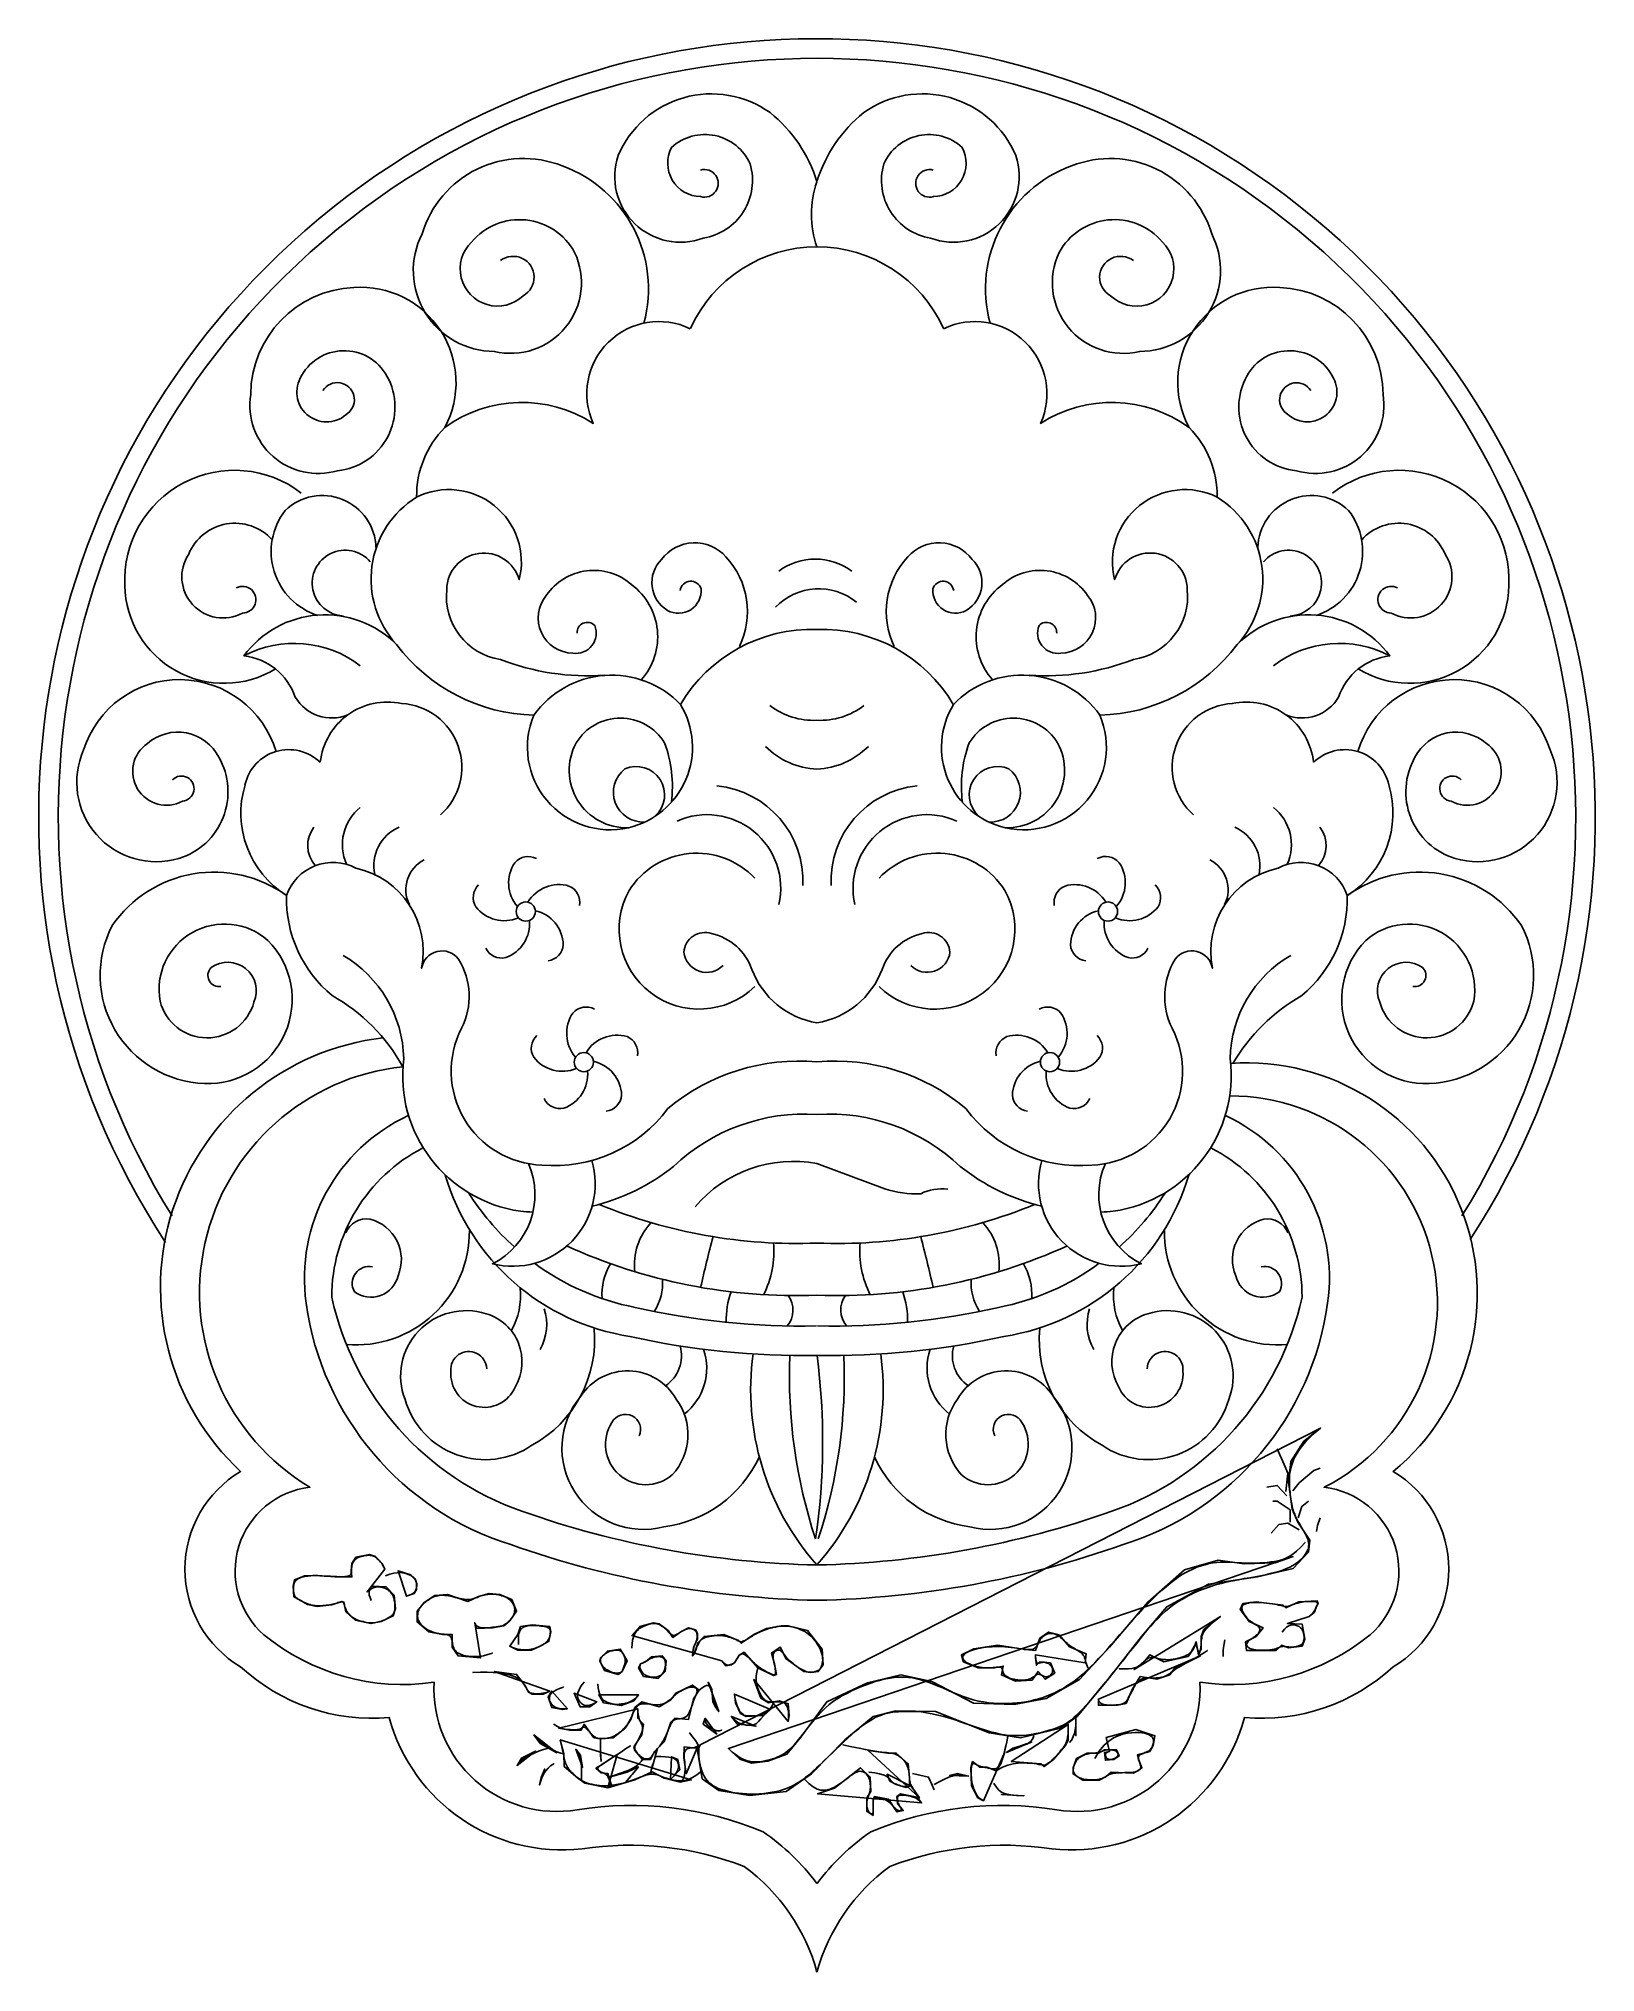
# Model space of a CAD drawing. Header units: metres. Extents: x 26.6 to 97.9, y 64.5 to 153.1.
import ezdxf

# ---------------------------------------------------------------- set-up
doc = ezdxf.new("R2010")
doc.units = ezdxf.units.M
for name, color, linetype in [('3', 3, 'Continuous'), ('4', 4, 'Continuous'), ('7', 7, 'Continuous')]:
    doc.layers.add(name, color=color, linetype=linetype)

msp = doc.modelspace()

# ---------------------------------------------------------------- linework, layer by layer
at = {"layer": '3'}
for points in [[(62.26, 146.58, 0.15), (60.11, 149.74, 0.48), (53.15, 147.77, 0.63), (57.05, 143.99, 0.45), (59.2, 147.39, 0.51), (55.6, 148.15, 0.56), (56.93, 145.89, 1.32), (56.93, 147.11)], [(62.26, 146.58, -0.15), (64.4, 149.74, -0.48), (71.37, 147.77, -0.63), (67.46, 143.99, -0.45), (65.32, 147.39, -0.51), (68.91, 148.15, -0.56), (67.59, 145.89, -1.32), (67.58, 147.11)], [(54.33, 140.09, 0.39), (50.59, 147.3, 0.44), (44.17, 144.18, 0.56), (47.48, 138.8, 0.63), (51.16, 143.33, 0.53), (46.44, 143.81, 1), (48.8, 141.35, 1.08), (47.76, 142.96)], [(70.19, 140.09, -0.39), (73.92, 147.3, -0.44), (80.34, 144.18, -0.56), (77.04, 138.8, -0.63), (73.35, 143.33, -0.53), (78.08, 143.81, -1), (75.71, 141.35, -1.08), (76.75, 142.96)], [(45.21, 135.31, 0.59), (41.05, 141.73, 0.4), (36.32, 136.82, 0.55), (40.29, 133.33, 0.54), (42.56, 137.67, 0.61), (38.59, 137.57, 0.86), (40.77, 135.97, 1.18), (39.63, 137.01)], [(79.3, 135.31, -0.59), (83.46, 141.73, -0.4), (88.19, 136.82, -0.55), (84.22, 133.33, -0.54), (81.95, 137.67, -0.61), (85.92, 137.57, -0.86), (83.75, 135.97, -1.18), (84.88, 137.01)], [(56.45, 139.84, 0.7), (52.01, 135.5, 0.31), (45.21, 135.31, 0.2), (43.92, 132.12)], [(68.06, 139.84, -0.7), (72.5, 135.5, -0.31), (79.3, 135.31, -0.2), (80.59, 132.12)], [(38.64, 132.31, 0.64), (30.56, 128.07, 0.58), (37.46, 124.25)], [(85.87, 132.31, -0.64), (93.95, 128.07, -0.58), (87.05, 124.25)], [(42.06, 129.81, 0.65), (37.9, 131.51, 0.52), (39.39, 126.7, 0.52)], [(52.53, 123.96, -0.11), (47.76, 124.68, -0.4), (45.3, 127.89, -0.86), (48.62, 128.34, 0.64), (43.92, 132.12, 0.47), (43, 125.37, 0.23), (49.29, 122.13)], [(71.98, 123.96, 0.11), (76.75, 124.68, 0.4), (79.22, 127.89, 0.86), (75.89, 128.34, -0.64), (80.59, 132.12, -0.47), (81.51, 125.37, -0.23), (75.22, 122.13)], [(82.45, 129.81, -0.65), (86.61, 131.51, -0.52), (85.12, 126.7, -0.52)], [(37.3, 130.17, 0.55), (33.48, 129.51, 0.78), (35.95, 126.81, 1.28), (35.66, 127.96)], [(87.21, 130.17, -0.55), (91.03, 129.51, -0.78), (88.56, 126.81, -1.28), (88.85, 127.96)], [(58.71, 125.28, 0.31), (58.09, 129.38, 0.48), (55.14, 129.26, 0.49), (55.41, 126.93, 0.6), (56.95, 127.92, 0.81), (55.99, 127.84)], [(65.8, 125.28, -0.31), (66.42, 129.38, -0.48), (69.37, 129.26, -0.49), (69.1, 126.93, -0.6), (67.57, 127.92, -0.81), (68.52, 127.84)], [(54.21, 123.75, 0.44), (53.77, 128.11, 0.45), (49.86, 127.62, 0.63), (51.08, 124.97, 0.58), (52.08, 126.24, 0.69), (51.27, 125.89)], [(70.3, 123.75, -0.44), (70.75, 128.11, -0.45), (74.65, 127.62, -0.63), (73.43, 124.97, -0.58), (72.43, 126.24, -0.69), (73.24, 125.89)], [(43, 125.37, 0.46), (36.01, 124.85, -0.29), (38.36, 122.96, 0.37), (40.77, 122.14)], [(81.51, 125.37, -0.46), (88.5, 124.85, 0.29), (86.15, 122.96, -0.37), (83.74, 122.14)], [(37.48, 120.46, 0.74), (28.67, 120.54, 0.64), (33.03, 115.56, 0.48), (34.86, 120.2, 0.49), (31.59, 120.83, 0.95), (33.2, 118.19, 1.43), (32.74, 119.17)], [(87.03, 120.46, -0.74), (95.84, 120.54, -0.64), (91.49, 115.56, -0.48), (89.65, 120.2, -0.49), (92.92, 120.83, -0.95), (91.31, 118.19, -1.43), (91.77, 119.17)], [(55.59, 118.14, 0.12), (55.28, 120.86, 0.56), (51.23, 120.86, 0.58), (53.62, 116.97)], [(68.92, 118.14, -0.12), (69.23, 120.86, -0.56), (73.28, 120.86, -0.58), (70.89, 116.97)], [(54.85, 117.51, 0.85), (53.46, 119.67, 0.73), (54.36, 117.23)], [(69.66, 117.51, -0.85), (71.05, 119.67, -0.73), (70.15, 117.23)], [(62.26, 106.24, 0.2), (55.43, 104.1, -0.26), (49.66, 101.51, -0.55), (45.98, 107.78, 0.26), (45.84, 110.95, 0.66), (44.15, 110.53, 0.41), (41.14, 115.12, 0.46), (37.96, 113.87, 0.23), (40.05, 109.28, -0.14), (43.29, 106.02)], [(49.41, 115.56, 0.35), (48.42, 115.37, 0.34), (48.54, 113.36)], [(59.41, 114.66, 0.49), (53.65, 114.09, 0.86), (59.41, 109.69)], [(62.26, 106.24, -0.2), (69.08, 104.1, 0.26), (74.85, 101.51, 0.55), (78.53, 107.78, -0.26), (78.67, 110.95, -0.66), (80.37, 110.53, -0.41), (83.38, 115.12, -0.46), (86.55, 113.87, -0.23), (84.46, 109.28, 0.13), (81.31, 106.17, 0.13)], [(65.1, 114.66, -0.49), (70.87, 114.09, -0.86), (65.1, 109.69)], [(75.1, 115.56, -0.35), (76.1, 115.37, -0.34), (75.97, 113.36)], [(37.96, 113.87, 0.42), (29.98, 112.49, 0.55), (34.21, 105.25, 0.68), (37.11, 111.81, 0.71), (32.17, 109.02, 0.77), (36.47, 108.98, 0.76), (34.51, 110.56, 0.74), (34.96, 109.7)], [(46.76, 114.35, 0.35), (46.63, 113.35, 0.34), (48.58, 112.84)], [(51.38, 113.41, 0.35), (50.9, 114.3, 0.34), (49.02, 113.56)], [(73.13, 113.41, -0.35), (73.62, 114.3, -0.34), (75.49, 113.56)], [(77.75, 114.35, -0.35), (77.88, 113.35, -0.34), (75.93, 112.84)], [(86.55, 113.87, -0.42), (94.53, 112.49, -0.55), (90.3, 105.25, -0.68), (87.4, 111.81, -0.71), (92.34, 109.02, -0.77), (88.04, 108.98, -0.76), (90, 110.56, -0.74), (89.55, 109.7)], [(47.09, 111.45, 0.35), (48, 111.02, 0.34), (49.09, 112.72)], [(49.95, 110.87, 0.35), (50.64, 111.61, 0.34), (49.36, 113.17)], [(74.57, 110.87, -0.35), (73.87, 111.61, -0.34), (75.15, 113.17)], [(77.42, 111.45, -0.35), (76.51, 111.02, -0.34), (75.42, 112.72)], [(62.26, 108.03, -0.27), (59.28, 110.48, 0.26), (57.43, 112.12, 0.49), (56.16, 111.27, 0.63), (57.96, 110.66)], [(62.26, 108.03, 0.27), (65.24, 110.48, -0.26), (67.08, 112.12, -0.49), (68.35, 111.27, -0.63), (66.56, 110.66)], [(49.24, 99.36, -0.01), (48.68, 99.4, -0.41), (43.33, 106.39, 0.26), (40.55, 111.12)], [(75.27, 99.36, 0.01), (75.83, 99.4, 0.41), (81.18, 106.39, -0.26), (83.96, 111.12)], [(52.07, 108.66, 0.35), (51.08, 108.48, 0.34), (51.2, 106.46)], [(72.44, 108.66, -0.35), (73.43, 108.48, -0.34), (73.31, 106.46)], [(49.42, 107.45, 0.35), (49.29, 106.45, 0.34), (51.24, 105.94)], [(54.04, 106.52, 0.35), (53.56, 107.4, 0.34), (51.68, 106.66)], [(70.47, 106.52, -0.35), (70.95, 107.4, -0.34), (72.83, 106.66)], [(75.09, 107.45, -0.35), (75.22, 106.45, -0.34), (73.27, 105.94)], [(49.76, 104.56, 0.35), (50.67, 104.12, 0.34), (51.75, 105.82)], [(52.61, 103.98, 0.35), (53.31, 104.71, 0.34), (52.02, 106.27)], [(71.9, 103.98, -0.35), (71.21, 104.71, -0.34), (72.49, 106.27)], [(74.76, 104.56, -0.35), (73.84, 104.12, -0.34), (72.76, 105.82)], [(43.54, 103.78, 0.33), (38.86, 95.18, 0.29), (48.23, 84.12, 0.08), (62.26, 81.57, 0.08)], [(62.26, 103.83, 0.21), (55.69, 101.45, -0.11), (51.96, 99.63)], [(62.26, 103.83, -0.21), (68.82, 101.45, 0.11), (72.55, 99.63)], [(80.97, 103.78, -0.33), (85.65, 95.18, -0.29), (76.28, 84.12, -0.08), (62.26, 81.57, -0.08)], [(44.21, 102.3, 0.28), (40.03, 95.46, 0.26), (48.74, 85.65, 0.08), (62.26, 83.19, 0.08)], [(80.3, 102.3, -0.28), (84.48, 95.46, -0.26), (75.77, 85.65, -0.08), (62.26, 83.19, -0.08)], [(45.23, 101.05, 0.29), (53.69, 93.66, 0.06), (62.26, 92.79, 0.06)], [(49.04, 101.58, -0.4), (47.39, 96.99, 0.58), (51.95, 101.72)], [(68.25, 100.41, 0.14), (67.01, 100.2, -0.09), (65.36, 100.43), (62.26, 101.58, 0.27), (56.68, 99.6)], [(79.29, 101.05, -0.29), (70.82, 93.66, -0.06), (62.26, 92.79, -0.06)], [(75.47, 101.58, 0.4), (77.12, 96.99, -0.58), (72.56, 101.72)], [(46.31, 100.23, 0.07), (48.4, 97.76, 0.07)], [(78.2, 100.23, -0.07), (76.11, 97.76, -0.07)], [(41.9, 96.85, 0.64), (41.07, 95.71, 0.54), (43.07, 96.44, 0.46), (41.79, 99.03, 0.36), (40.68, 98.4)], [(82.61, 96.85, -0.64), (83.44, 95.71, -0.54), (81.44, 96.44, -0.46), (82.72, 99.03, -0.36), (83.83, 98.4)], [(49.32, 97.01, 0.11), (53.93, 94.99, 0.06), (62.24, 94.14)], [(75.19, 97.01, -0.11), (70.58, 94.99, -0.06), (62.28, 94.14)], [(47.13, 92.18, 1.03), (45.49, 92.07, 0.85), (48.43, 91.34, 0.49), (47.1, 94.7, 0.63), (43.39, 90.77, 0.51), (49.2, 88.67, 0.3), (52.05, 94.04)], [(77.38, 92.18, -1.03), (79.02, 92.07, -0.85), (76.08, 91.34, -0.49), (77.42, 94.7, -0.63), (81.12, 90.77, -0.51), (75.32, 88.67, -0.3), (72.46, 94.04)], [(54.11, 89.1, 0.98), (52.87, 89.72, 0.87), (55.63, 87.32, 0.36), (55.81, 90.79, 0.56), (51.44, 90.92, 0.73), (55.25, 84.94, 0.26), (59.62, 88.15, 0.26)], [(70.4, 89.1, -0.98), (71.64, 89.72, -0.87), (68.88, 87.32, -0.36), (68.7, 90.79, -0.56), (73.08, 90.92, -0.73), (69.26, 84.94, -0.26), (64.89, 88.15, -0.26)]]:
    msp.add_lwpolyline(points, format="xyb", dxfattribs=at)
for points in [[(56.01, 122.62, 0.47), (49.29, 122.13, 0.61), (53.62, 116.97, 0.51)], [(68.51, 122.62, -0.47), (75.22, 122.13, -0.61), (70.89, 116.97, -0.51)]]:
    msp.add_lwpolyline(points, format="xyb", close=True, dxfattribs=at)
for points in [[(56.42, 75.49), (56.42, 75.49), (56.58, 75.3), (56.69, 75.15), (56.77, 75.02), (56.82, 74.91), (56.84, 74.82), (56.85, 74.73), (56.85, 74.63), (56.85, 74.53), (56.85, 74.42), (56.87, 74.3), (56.88, 74.17), (56.91, 74.03), (56.94, 73.9), (56.98, 73.76), (57.03, 73.63), (57.09, 73.51), (57.16, 73.4), (57.23, 73.31), (57.31, 73.22), (57.41, 73.14), (57.51, 73.07), (57.62, 73.01), (57.74, 72.95), (57.87, 72.9), (58.02, 72.86), (58.17, 72.82), (58.33, 72.78), (58.5, 72.75), (58.67, 72.73), (58.85, 72.71), (59.04, 72.7), (59.23, 72.69), (59.42, 72.69), (59.62, 72.7), (59.82, 72.72), (60.02, 72.74), (60.21, 72.77), (60.4, 72.81), (60.59, 72.85), (60.77, 72.91), (60.94, 72.98), (61.11, 73.05), (61.27, 73.14), (61.43, 73.24), (61.59, 73.34), (61.74, 73.46), (61.91, 73.59), (62.07, 73.74), (62.24, 73.89), (62.42, 74.05), (62.59, 74.22), (62.77, 74.4), (62.96, 74.57), (63.14, 74.75), (63.32, 74.92), (63.49, 75.09), (63.67, 75.25), (63.84, 75.41), (64.01, 75.55), (64.17, 75.68), (64.33, 75.81), (64.48, 75.92), (64.64, 76.02), (64.78, 76.11), (64.93, 76.19), (65.07, 76.26), (65.21, 76.31), (65.35, 76.36), (65.5, 76.39), (65.66, 76.42), (65.82, 76.45), (65.99, 76.46), (66.18, 76.47), (66.37, 76.48), (66.58, 76.48), (66.8, 76.47), (67.04, 76.45), (67.28, 76.41), (67.53, 76.37), (67.8, 76.31), (68.07, 76.24), (68.35, 76.16), (68.63, 76.07), (68.91, 75.97), (69.19, 75.88), (69.46, 75.78), (69.73, 75.69), (69.98, 75.61), (70.21, 75.54), (70.44, 75.49), (70.65, 75.44), (70.85, 75.4), (71.05, 75.38), (71.25, 75.37), (71.45, 75.37), (71.65, 75.37), (71.86, 75.39), (72.07, 75.42), (72.28, 75.46), (72.49, 75.5), (72.69, 75.55), (72.89, 75.61), (73.07, 75.66), (73.24, 75.72), (73.39, 75.79), (73.54, 75.85), (73.67, 75.93), (73.79, 76.01), (73.91, 76.09), (74.03, 76.19), (74.15, 76.31), (74.28, 76.44), (74.42, 76.58), (74.57, 76.74), (74.72, 76.91), (74.88, 77.1), (75.05, 77.3), (75.22, 77.51), (75.4, 77.73), (75.59, 77.95), (75.77, 78.19), (75.96, 78.42), (76.15, 78.66), (76.34, 78.89), (76.52, 79.13), (76.71, 79.36), (76.89, 79.58), (77.06, 79.8), (77.23, 80.01), (77.39, 80.2), (77.55, 80.39), (77.71, 80.57), (77.88, 80.74), (78.05, 80.91), (78.22, 81.07), (78.41, 81.22), (78.61, 81.37), (78.81, 81.51), (79.03, 81.64), (79.26, 81.77), (79.5, 81.89), (79.74, 82), (79.99, 82.1), (80.25, 82.19), (80.51, 82.27), (80.77, 82.34), (81.04, 82.41), (81.31, 82.46), (81.57, 82.51), (81.83, 82.56), (82.09, 82.6), (82.33, 82.65), (82.57, 82.69), (82.8, 82.74), (83.01, 82.79), (83.22, 82.84), (83.41, 82.89), (83.59, 82.95), (83.76, 83.02), (83.92, 83.08), (84.06, 83.16), (84.18, 83.24), (84.29, 83.32), (84.39, 83.41), (84.48, 83.49), (84.56, 83.58), (84.62, 83.66), (84.67, 83.75), (84.71, 83.83), (84.75, 83.91), (84.77, 83.98), (84.78, 84.06), (84.79, 84.13), (84.78, 84.21), (84.76, 84.29), (84.74, 84.38), (84.7, 84.46), (84.66, 84.55), (84.61, 84.65), (84.56, 84.74), (84.5, 84.83), (84.44, 84.93), (84.39, 85.02), (84.34, 85.11), (84.29, 85.2), (84.24, 85.28), (84.2, 85.37), (84.16, 85.46), (84.13, 85.55), (84.09, 85.64), (84.06, 85.75), (84.03, 85.86), (84.01, 85.98), (83.98, 86.11), (83.96, 86.24), (83.94, 86.38), (83.93, 86.53), (83.91, 86.67), (83.9, 86.81), (83.9, 86.95), (83.9, 87.08), (83.9, 87.21), (83.91, 87.34), (83.93, 87.47), (83.96, 87.6), (83.99, 87.73), (84.04, 87.87), (84.09, 88.01), (84.16, 88.16), (84.25, 88.31), (84.36, 88.48), (84.49, 88.65), (84.65, 88.84), (84.84, 89.03), (85.06, 89.24), (85.33, 89.46), (56.91, 74.95), (56.78, 74.68), (57, 73.39), (57.76, 72.85), (59.19, 72.63), (60.85, 72.81), (62.01, 73.61), (63.53, 75.17), (64.83, 76.25), (65.86, 76.51), (67.69, 76.47), (70.15, 75.49), (71.58, 75.26), (73.42, 75.71), (74.18, 76.25), (75.55, 77.89), (77.13, 79.91), (78.28, 81.27), (80.19, 82.31), (82.43, 82.64), (84.07, 83.02), (84.78, 83.78), (84.84, 84.33), (84.29, 85.15), (84.02, 85.75), (83.85, 87), (83.96, 87.93), (84.56, 88.86), (85.33, 89.46)], [(83.74, 86.55), (83.82, 87.39), (83.66, 87.79), (83.34, 88.51)], [(84.06, 86.59), (84.34, 86.95), (85.02, 87.51), (85.3, 87.63)], [(83.78, 86.35), (83.34, 86.83), (82.86, 86.75)], [(83.94, 85.15), (83.94, 85.71), (83.34, 86.11), (83.14, 86.11)], [(84.3, 85.35), (84.46, 85.87), (84.78, 86.11)], [(84.34, 84.8), (83.82, 85.11), (83.42, 85.04), (83.06, 84.64)], [(85.14, 84.72), (85.18, 85), (85.3, 85.35)], [(84.62, 84.22), (84.62, 84.22), (84.42, 84), (84.23, 83.82), (84.05, 83.68), (83.88, 83.57), (83.71, 83.49), (83.55, 83.43), (83.38, 83.38), (83.22, 83.35), (83.05, 83.33), (82.88, 83.3), (82.71, 83.29), (82.54, 83.28), (82.37, 83.27), (82.2, 83.27), (82.03, 83.27), (81.87, 83.27), (81.71, 83.28), (81.55, 83.29), (81.39, 83.3), (81.23, 83.31), (81.07, 83.32), (80.91, 83.32), (80.74, 83.31), (80.57, 83.3), (80.4, 83.28), (80.22, 83.25), (80.04, 83.2), (79.85, 83.15), (79.66, 83.08), (79.47, 83), (79.27, 82.9), (79.07, 82.79), (78.87, 82.67), (78.66, 82.52), (78.46, 82.37), (78.25, 82.19), (78.04, 82.01), (77.83, 81.82), (77.61, 81.61), (77.4, 81.39), (77.18, 81.17), (76.97, 80.93), (76.75, 80.7), (76.54, 80.46), (76.33, 80.22), (76.12, 79.98), (75.92, 79.74), (75.72, 79.52), (75.53, 79.3), (75.34, 79.09), (75.16, 78.9), (74.98, 78.71), (74.8, 78.53), (74.62, 78.36), (74.45, 78.2), (74.27, 78.04), (74.08, 77.9), (73.9, 77.77), (73.71, 77.65), (73.53, 77.53), (73.34, 77.43), (73.15, 77.33), (72.96, 77.25), (72.77, 77.17), (72.58, 77.1), (72.4, 77.05), (72.21, 77), (72.02, 76.95), (71.83, 76.92), (71.63, 76.89), (71.43, 76.87), (71.22, 76.85), (71.01, 76.84), (70.8, 76.84), (70.58, 76.84), (70.35, 76.85), (70.12, 76.87), (69.89, 76.91), (69.66, 76.95), (69.42, 77.01), (69.19, 77.08), (68.95, 77.16), (68.72, 77.25), (68.48, 77.35), (68.26, 77.45), (68.03, 77.55), (67.81, 77.64), (67.6, 77.73), (67.4, 77.8), (67.2, 77.87), (67.01, 77.93), (66.82, 77.97), (66.63, 78.01), (66.45, 78.03), (66.26, 78.04), (66.08, 78.04), (65.9, 78.04), (65.71, 78.02), (65.52, 77.99), (65.32, 77.95), (65.13, 77.9), (64.93, 77.84), (64.72, 77.77), (64.51, 77.7), (64.3, 77.62), (64.08, 77.53), (63.87, 77.43), (63.65, 77.32), (63.43, 77.2), (63.22, 77.07), (63.02, 76.94), (62.82, 76.79), (62.64, 76.63), (62.46, 76.46), (62.3, 76.28), (62.14, 76.11), (61.99, 75.93), (61.86, 75.76), (61.73, 75.59), (61.61, 75.44), (61.5, 75.3), (61.4, 75.17), (61.3, 75.05), (61.21, 74.94), (61.11, 74.84), (61.02, 74.75), (60.93, 74.67), (60.84, 74.6), (60.74, 74.53), (60.64, 74.47), (60.54, 74.42), (60.44, 74.38), (60.34, 74.33), (60.23, 74.3), (60.13, 74.27), (60.03, 74.24), (59.93, 74.22), (59.83, 74.2), (59.74, 74.18), (59.64, 74.17), (59.55, 74.16), (59.45, 74.16), (59.35, 74.16), (59.26, 74.17), (59.16, 74.19), (59.06, 74.21), (58.95, 74.25), (58.83, 74.3), (58.7, 74.38), (58.55, 74.48), (58.38, 74.61), (58.2, 74.77), (84.07, 83.57), (83.25, 83.29), (81.83, 83.24), (80.63, 83.4), (79.1, 82.97), (77.41, 81.49), (75.66, 79.42), (74.29, 77.94), (72.76, 77.07), (71.29, 76.8), (69.43, 76.85), (67.52, 77.84), (66.1, 78.16), (64.57, 77.78), (62.71, 76.91), (61.52, 75.3), (60.88, 74.52), (60.01, 74.2), (59.27, 74.11), (58.72, 74.29), (58.2, 74.77)], [(41.84, 81.56), (41.84, 81.56), (41.79, 81.69), (41.75, 81.8), (41.74, 81.9), (41.75, 81.97), (41.78, 82.03), (41.82, 82.08), (41.87, 82.11), (41.93, 82.14), (41.99, 82.16), (42.06, 82.17), (42.13, 82.18), (42.2, 82.18), (42.27, 82.17), (42.34, 82.16), (42.41, 82.14), (42.47, 82.12), (42.53, 82.09), (42.59, 82.06), (42.64, 82.02), (42.69, 81.98), (42.74, 81.93), (42.77, 81.88), (42.81, 81.82), (42.84, 81.76), (42.86, 81.7), (42.89, 81.63), (42.9, 81.57), (42.91, 81.5), (42.92, 81.43), (42.93, 81.36), (42.93, 81.3), (42.93, 81.23), (42.93, 81.18), (42.92, 81.12), (42.91, 81.07), (42.89, 81.03), (42.87, 80.98), (42.85, 80.94), (42.82, 80.9), (42.78, 80.86), (42.73, 80.83), (42.68, 80.79), (42.62, 80.76), (42.56, 80.72), (42.5, 80.69), (42.44, 80.66), (42.37, 80.64), (42.31, 80.61), (42.24, 80.59), (42.18, 80.58), (42.12, 80.56), (42.05, 80.55), (41.99, 80.54), (41.92, 80.54), (41.86, 80.54), (41.78, 80.54), (41.71, 80.54), (41.63, 80.55), (41.55, 80.57), (41.47, 80.59), (41.38, 80.61), (41.3, 80.63), (41.23, 80.66), (41.15, 80.69), (41.08, 80.73), (41.02, 80.77), (40.96, 80.81), (40.9, 80.86), (40.85, 80.9), (40.81, 80.95), (40.77, 81), (40.73, 81.05), (40.7, 81.11), (40.68, 81.16), (40.66, 81.21), (40.64, 81.26), (40.62, 81.31), (40.61, 81.35), (40.6, 81.39), (40.59, 81.42), (40.58, 81.45), (40.56, 81.47), (40.55, 81.48), (40.54, 81.49), (40.52, 81.5), (40.5, 81.5), (40.47, 81.5), (40.44, 81.49), (40.4, 81.48), (40.36, 81.47), (40.31, 81.46), (40.26, 81.44), (40.2, 81.42), (40.14, 81.41), (40.07, 81.39), (40, 81.38), (39.93, 81.36), (39.86, 81.35), (39.78, 81.34), (39.7, 81.33), (39.63, 81.33), (39.55, 81.32), (39.48, 81.32), (39.4, 81.32), (39.34, 81.32), (39.27, 81.33), (39.21, 81.33), (39.15, 81.34), (39.09, 81.35), (39.04, 81.37), (38.99, 81.38), (38.94, 81.4), (38.89, 81.42), (38.84, 81.44), (38.79, 81.46), (38.74, 81.49), (38.7, 81.51), (38.65, 81.54), (38.61, 81.56), (38.57, 81.58), (38.53, 81.6), (38.49, 81.62), (38.46, 81.65), (38.43, 81.67), (38.4, 81.69), (38.37, 81.72), (38.35, 81.75), (38.33, 81.79), (38.31, 81.83), (38.3, 81.88), (38.29, 81.93), (38.28, 81.98), (38.28, 82.03), (38.28, 82.08), (38.28, 82.13), (38.28, 82.18), (38.28, 82.23), (38.29, 82.27), (38.3, 82.31), (38.31, 82.35), (38.32, 82.38), (38.34, 82.42), (38.36, 82.45), (38.39, 82.48), (38.43, 82.51), (38.47, 82.54), (38.51, 82.56), (38.56, 82.59), (38.62, 82.61), (38.68, 82.63), (38.74, 82.65), (38.8, 82.66), (38.87, 82.67), (38.94, 82.68), (39.01, 82.69), (39.08, 82.69), (39.16, 82.7), (39.24, 82.7), (39.32, 82.7), (39.4, 82.7), (39.49, 82.69), (39.59, 82.69), (39.68, 82.68), (39.78, 82.68), (39.88, 82.67), (39.98, 82.67), (40.08, 82.66), (40.17, 82.66), (40.27, 82.66), (40.37, 82.65), (40.46, 82.65), (40.55, 82.65), (40.63, 82.66), (40.71, 82.66), (40.77, 82.67), (40.82, 82.69), (40.86, 82.71), (40.89, 82.73), (40.91, 82.76), (40.93, 82.79), (40.93, 82.82), (40.94, 82.85), (40.94, 82.89), (40.94, 82.93), (40.94, 82.97), (40.94, 83.01), (40.94, 83.05), (40.95, 83.09), (40.95, 83.13), (40.96, 83.17), (40.97, 83.21), (40.98, 83.25), (41, 83.28), (41.02, 83.32), (41.04, 83.36), (41.06, 83.39), (41.09, 83.43), (41.13, 83.46), (41.17, 83.49), (41.21, 83.51), (41.27, 83.54), (41.33, 83.56), (41.39, 83.58), (41.46, 83.59), (41.52, 83.61), (41.59, 83.62), (41.65, 83.62), (41.71, 83.63), (41.77, 83.63), (41.81, 83.62), (41.86, 83.62), (41.9, 83.61), (41.94, 83.59), (41.99, 83.57), (42.03, 83.54), (42.07, 83.51), (42.12, 83.47), (42.17, 83.43), (42.22, 83.37), (42.27, 83.31), (42.32, 83.25), (42.37, 83.17), (42.42, 83.08), (42.46, 82.99), (41.65, 81.95), (41.88, 82.21), (42.52, 82.18), (42.89, 81.81), (42.96, 81.19), (42.85, 80.85), (42.29, 80.59), (41.83, 80.5), (41.1, 80.66), (40.68, 81.04), (40.59, 81.49), (40.5, 81.52), (40.04, 81.36), (39.37, 81.29), (38.92, 81.38), (38.55, 81.59), (38.29, 81.73), (38.27, 82.21), (38.32, 82.5), (38.78, 82.69), (39.37, 82.71), (40.18, 82.65), (40.96, 82.64), (40.92, 82.92), (40.96, 83.26), (41.14, 83.54), (41.77, 83.66), (42.04, 83.57), (42.34, 83.26), (42.46, 82.99)], [(42.5, 82.69), (42.5, 82.69), (42.7, 82.76), (42.88, 82.81), (43.03, 82.83), (43.16, 82.84), (43.28, 82.83), (43.38, 82.81), (43.47, 82.78), (43.54, 82.75), (43.6, 82.73), (43.66, 82.7), (43.7, 82.67), (43.74, 82.65), (43.77, 82.62), (43.8, 82.59), (43.82, 82.57), (43.84, 82.54), (43.86, 82.52), (43.87, 82.49), (43.88, 82.46), (43.89, 82.43), (43.9, 82.4), (43.91, 82.37), (43.92, 82.34), (43.92, 82.32), (43.92, 82.29), (43.92, 82.25), (43.92, 82.22), (43.92, 82.19), (43.92, 82.16), (43.91, 82.13), (43.9, 82.1), (43.89, 82.06), (43.88, 82.03), (43.86, 81.99), (43.83, 81.96), (43.8, 81.92), (43.74, 81.88), (43.67, 81.84), (43.58, 81.8), (43.46, 81.75), (43.07, 82.92), (43.65, 82.74), (43.86, 82.55), (43.93, 82.32), (43.92, 82.07), (43.81, 81.88), (43.46, 81.75)], [(47.39, 79.15), (47.39, 79.15), (47.19, 79.08), (46.99, 79.03), (46.8, 79), (46.62, 78.99), (46.45, 78.99), (46.3, 79.01), (46.16, 79.03), (46.03, 79.06), (45.93, 79.1), (45.84, 79.14), (45.77, 79.18), (45.72, 79.23), (45.68, 79.28), (45.64, 79.33), (45.62, 79.39), (45.6, 79.45), (45.58, 79.51), (45.57, 79.57), (45.56, 79.64), (45.55, 79.7), (45.54, 79.76), (45.52, 79.81), (45.5, 79.86), (45.48, 79.9), (45.45, 79.93), (45.41, 79.96), (45.37, 79.98), (45.32, 79.99), (45.26, 80), (45.2, 80.01), (45.14, 80.01), (45.08, 80.02), (45.01, 80.03), (44.94, 80.04), (44.86, 80.06), (44.79, 80.08), (44.72, 80.1), (44.64, 80.12), (44.57, 80.15), (44.49, 80.19), (44.42, 80.22), (44.35, 80.27), (44.29, 80.31), (44.22, 80.36), (44.17, 80.42), (44.11, 80.47), (44.07, 80.53), (44.03, 80.59), (44, 80.65), (43.98, 80.71), (43.97, 80.77), (43.96, 80.82), (43.96, 80.88), (43.97, 80.94), (43.98, 81), (43.99, 81.06), (44.02, 81.11), (44.04, 81.17), (44.07, 81.22), (44.11, 81.27), (44.15, 81.32), (44.19, 81.37), (44.24, 81.41), (44.29, 81.46), (44.34, 81.5), (44.39, 81.54), (44.45, 81.58), (44.51, 81.62), (44.57, 81.66), (44.63, 81.69), (44.7, 81.72), (44.76, 81.74), (44.83, 81.76), (44.9, 81.78), (44.97, 81.79), (45.05, 81.8), (45.13, 81.8), (45.21, 81.79), (45.3, 81.79), (45.39, 81.77), (45.49, 81.75), (45.59, 81.73), (45.69, 81.7), (45.8, 81.68), (45.9, 81.65), (46, 81.63), (46.1, 81.62), (46.19, 81.61), (46.28, 81.61), (46.36, 81.61), (46.43, 81.62), (46.5, 81.64), (46.57, 81.66), (46.64, 81.68), (46.7, 81.7), (46.76, 81.73), (46.82, 81.75), (46.88, 81.77), (46.94, 81.79), (47.01, 81.8), (47.07, 81.82), (47.13, 81.83), (47.19, 81.84), (47.25, 81.85), (47.31, 81.85), (47.38, 81.85), (47.44, 81.85), (47.5, 81.85), (47.56, 81.84), (47.62, 81.83), (47.69, 81.82), (47.75, 81.8), (47.82, 81.78), (47.88, 81.76), (47.94, 81.74), (48.01, 81.71), (48.07, 81.68), (48.12, 81.64), (48.18, 81.6), (48.23, 81.56), (48.27, 81.51), (48.31, 81.45), (48.35, 81.39), (48.37, 81.33), (48.4, 81.27), (48.41, 81.21), (48.42, 81.15), (48.41, 81.09), (48.41, 81.03), (48.39, 80.97), (48.37, 80.91), (48.34, 80.85), (48.31, 80.8), (48.27, 80.75), (48.24, 80.71), (48.2, 80.66), (48.16, 80.62), (48.13, 80.58), (48.09, 80.55), (48.05, 80.52), (48.01, 80.49), (47.97, 80.47), (47.93, 80.44), (47.88, 80.42), (47.83, 80.4), (47.77, 80.39), (47.71, 80.37), (47.64, 80.36), (47.56, 80.35), (47.48, 80.34), (47.39, 80.33), (47.3, 80.32), (47.19, 80.31), (47.08, 80.3), (46.98, 80.3), (46.87, 80.31), (46.78, 80.34), (46.69, 80.38), (46.63, 80.45), (46.58, 80.54), (46.85, 78.93), (45.82, 79.02), (45.55, 79.42), (45.55, 80), (45.11, 80), (44.48, 80.13), (43.94, 80.58), (43.94, 81.07), (44.26, 81.47), (44.75, 81.79), (45.33, 81.83), (46.27, 81.52), (46.76, 81.74), (47.25, 81.88), (47.74, 81.83), (48.28, 81.61), (48.5, 81.07), (48.19, 80.62), (47.92, 80.4), (47.39, 80.31), (46.67, 80.27), (46.58, 80.54)], [(83.57, 80.11), (83.57, 80.11), (83.67, 80.24), (83.77, 80.33), (83.87, 80.4), (83.97, 80.43), (84.08, 80.44), (84.17, 80.43), (84.26, 80.4), (84.34, 80.36), (84.4, 80.31), (84.46, 80.26), (84.5, 80.19), (84.53, 80.12), (84.55, 80.05), (84.56, 79.98), (84.57, 79.91), (84.57, 79.85), (84.57, 79.79), (84.56, 79.74), (84.55, 79.69), (84.53, 79.64), (84.51, 79.6), (84.48, 79.57), (84.45, 79.54), (84.4, 79.51), (84.35, 79.49), (84.29, 79.47), (84.23, 79.45), (84.17, 79.44), (84.1, 79.43), (84.03, 79.42), (83.97, 79.42), (83.9, 79.42), (83.85, 79.43), (83.79, 79.43), (83.74, 79.44), (83.7, 79.45), (83.66, 79.45), (83.62, 79.46), (83.58, 79.45), (83.54, 79.45), (83.51, 79.44), (83.47, 79.43), (83.43, 79.41), (83.39, 79.39), (83.34, 79.37), (83.27, 79.35), (83.2, 79.33), (83.11, 79.31), (83, 79.3), (82.88, 79.29), (82.75, 79.28), (82.62, 79.28), (82.49, 79.29), (82.36, 79.3), (82.25, 79.32), (82.15, 79.34), (82.08, 79.36), (82.02, 79.4), (81.98, 79.44), (81.95, 79.48), (81.94, 79.52), (81.94, 79.56), (81.96, 79.6), (81.98, 79.64), (82.01, 79.68), (82.05, 79.72), (82.09, 79.75), (82.14, 79.79), (82.19, 79.82), (82.24, 79.86), (82.3, 79.9), (82.35, 79.94), (82.4, 79.98), (82.44, 80.02), (82.48, 80.06), (82.51, 80.11), (82.53, 80.15), (82.55, 80.2), (82.55, 80.24), (82.53, 80.29), (82.51, 80.33), (82.47, 80.37), (82.42, 80.41), (82.36, 80.45), (82.29, 80.49), (82.23, 80.54), (82.16, 80.58), (82.09, 80.63), (82.03, 80.69), (81.97, 80.75), (81.92, 80.81), (81.87, 80.87), (81.83, 80.93), (81.79, 80.99), (81.76, 81.04), (81.74, 81.1), (81.73, 81.15), (81.72, 81.2), (81.72, 81.24), (81.74, 81.28), (81.75, 81.31), (81.78, 81.34), (81.81, 81.37), (81.85, 81.39), (81.9, 81.41), (81.96, 81.43), (82.02, 81.44), (82.1, 81.46), (82.18, 81.46), (82.27, 81.47), (82.37, 81.47), (82.48, 81.46), (82.6, 81.46), (82.72, 81.45), (82.85, 81.44), (82.98, 81.42), (83.11, 81.4), (83.22, 81.39), (83.33, 81.37), (83.42, 81.35), (83.5, 81.33), (83.56, 81.32), (83.61, 81.31), (83.66, 81.29), (83.7, 81.29), (83.73, 81.28), (83.77, 81.28), (83.81, 81.29), (83.86, 81.3), (83.92, 81.32), (83.98, 81.34), (84.05, 81.37), (84.12, 81.39), (84.2, 81.42), (84.28, 81.44), (84.37, 81.46), (84.46, 81.48), (84.55, 81.5), (84.65, 81.51), (84.74, 81.52), (84.82, 81.52), (84.9, 81.52), (84.97, 81.52), (85.04, 81.52), (85.08, 81.51), (85.12, 81.5), (85.15, 81.49), (85.17, 81.48), (85.18, 81.47), (85.19, 81.45), (85.19, 81.44), (85.19, 81.42), (85.19, 81.4), (85.18, 81.38), (85.17, 81.36), (85.17, 81.34), (85.16, 81.32), (85.15, 81.29), (85.13, 81.26), (85.12, 81.23), (85.11, 81.2), (85.09, 81.16), (85.07, 81.12), (85.04, 81.07), (85, 81.02), (84.95, 80.96), (84.89, 80.9), (84.81, 80.83), (83.81, 80.51), (84.49, 80.47), (84.61, 79.79), (84.49, 79.47), (83.85, 79.39), (83.53, 79.51), (83.29, 79.27), (81.93, 79.27), (81.89, 79.67), (82.37, 79.91), (82.69, 80.31), (82.05, 80.59), (81.65, 81.15), (81.77, 81.42), (82.37, 81.5), (83.61, 81.34), (83.73, 81.23), (84.33, 81.5), (85.17, 81.54), (85.21, 81.42), (85.13, 81.27), (85.05, 81.03), (84.81, 80.83)], [(76.1, 78.43), (76.1, 78.43), (76.34, 78.43), (76.53, 78.43), (76.68, 78.45), (76.81, 78.47), (76.91, 78.51), (76.99, 78.55), (77.05, 78.6), (77.11, 78.65), (77.17, 78.7), (77.22, 78.75), (77.27, 78.79), (77.32, 78.84), (77.38, 78.88), (77.43, 78.91), (77.49, 78.93), (77.55, 78.94), (77.61, 78.95), (77.68, 78.94), (77.76, 78.93), (77.84, 78.91), (77.92, 78.89), (78.02, 78.87), (78.11, 78.85), (78.22, 78.85), (78.33, 78.84), (78.45, 78.85), (78.57, 78.87), (78.69, 78.89), (78.81, 78.91), (78.92, 78.94), (79.02, 78.98), (79.11, 79.01), (79.19, 79.05), (79.26, 79.09), (79.31, 79.13), (79.36, 79.17), (79.4, 79.22), (79.43, 79.26), (79.45, 79.3), (79.48, 79.34), (79.5, 79.39), (79.52, 79.43), (79.54, 79.46), (79.56, 79.49), (79.57, 79.51), (79.59, 79.53), (79.6, 79.53), (79.62, 79.52), (79.63, 79.49), (79.65, 79.46), (79.66, 79.42), (79.68, 79.37), (79.69, 79.32), (79.71, 79.28), (79.72, 79.24), (79.74, 79.22), (79.75, 79.2), (79.77, 79.2), (79.78, 79.21), (79.8, 79.23), (79.81, 79.26), (79.82, 79.3), (79.83, 79.35), (79.84, 79.4), (79.84, 79.45), (79.85, 79.51), (79.85, 79.57), (79.86, 79.63), (79.86, 79.7), (79.87, 79.76), (79.88, 79.83), (79.89, 79.9), (79.9, 79.96), (79.93, 80.03), (79.97, 80.11), (80.04, 80.2), (80.14, 80.31), (80.29, 80.45), (80.48, 80.62), (80.74, 80.83), (76.78, 78.39), (77.14, 78.63), (77.5, 79.07), (78.14, 78.75), (79.26, 78.99), (79.5, 79.35), (79.62, 79.67), (79.74, 79.07), (79.86, 79.35), (79.86, 79.91), (79.98, 80.23), (80.74, 80.83)], [(48.59, 79.55), (48.59, 79.55), (48.58, 79.71), (48.58, 79.84), (48.59, 79.95), (48.6, 80.05), (48.63, 80.12), (48.66, 80.19), (48.7, 80.24), (48.74, 80.28), (48.79, 80.32), (48.84, 80.35), (48.9, 80.37), (48.96, 80.39), (49.03, 80.4), (49.11, 80.41), (49.18, 80.41), (49.26, 80.42), (49.35, 80.41), (49.44, 80.41), (49.53, 80.4), (49.61, 80.39), (49.69, 80.38), (49.77, 80.37), (49.84, 80.35), (49.9, 80.33), (49.95, 80.31), (49.98, 80.29), (50.01, 80.27), (50.03, 80.24), (50.04, 80.21), (50.05, 80.17), (50.05, 80.14), (50.05, 80.1), (50.04, 80.05), (50.04, 80.01), (50.03, 79.96), (50.02, 79.91), (50, 79.86), (49.98, 79.81), (49.96, 79.77), (49.93, 79.72), (49.89, 79.68), (49.86, 79.65), (49.82, 79.61), (49.77, 79.58), (49.73, 79.55), (49.68, 79.52), (49.63, 79.5), (49.58, 79.47), (49.53, 79.45), (49.48, 79.42), (49.42, 79.4), (49.37, 79.38), (49.3, 79.36), (49.24, 79.34), (49.17, 79.33), (49.09, 79.31), (49, 79.3), (48.9, 79.3), (48.8, 79.3), (48.69, 79.31), (48.57, 79.33), (48.45, 79.36), (48.32, 79.4), (48.19, 79.46), (48.55, 80), (48.68, 80.36), (49.22, 80.45), (50.02, 80.36), (50.07, 80.13), (49.98, 79.69), (49.58, 79.46), (49.18, 79.28), (48.55, 79.28), (48.19, 79.46)], [(53.78, 79.37), (53.78, 79.37), (53.79, 79.57), (53.81, 79.74), (53.85, 79.88), (53.9, 80), (53.95, 80.09), (54.01, 80.17), (54.08, 80.23), (54.15, 80.29), (54.23, 80.33), (54.3, 80.37), (54.37, 80.4), (54.45, 80.43), (54.52, 80.46), (54.58, 80.47), (54.65, 80.49), (54.71, 80.5), (54.76, 80.5), (54.81, 80.51), (54.85, 80.51), (54.9, 80.5), (54.94, 80.49), (54.98, 80.48), (55.02, 80.47), (55.06, 80.45), (55.1, 80.42), (55.14, 80.39), (55.19, 80.36), (55.23, 80.33), (55.28, 80.29), (55.32, 80.26), (55.37, 80.22), (55.41, 80.18), (55.44, 80.14), (55.48, 80.1), (55.51, 80.07), (55.55, 80.03), (55.58, 80.01), (55.61, 79.98), (55.65, 79.97), (55.68, 79.96), (55.72, 79.96), (55.76, 79.97), (55.8, 79.99), (55.84, 80.01), (55.88, 80.03), (55.93, 80.06), (55.97, 80.09), (56.02, 80.12), (56.06, 80.15), (56.11, 80.17), (56.15, 80.19), (56.2, 80.21), (56.24, 80.23), (56.28, 80.25), (56.33, 80.26), (56.37, 80.27), (56.41, 80.27), (56.45, 80.27), (56.49, 80.27), (56.53, 80.26), (56.56, 80.25), (56.59, 80.24), (56.62, 80.22), (56.65, 80.21), (56.67, 80.19), (56.7, 80.17), (56.71, 80.15), (56.73, 80.13), (56.74, 80.11), (56.75, 80.08), (56.76, 80.06), (56.76, 80.03), (56.77, 80), (56.77, 79.97), (56.77, 79.94), (56.77, 79.91), (56.77, 79.87), (56.77, 79.84), (56.76, 79.8), (56.75, 79.76), (56.74, 79.72), (56.72, 79.68), (56.71, 79.64), (56.69, 79.59), (56.67, 79.55), (56.65, 79.5), (56.64, 79.46), (56.62, 79.41), (56.61, 79.36), (56.6, 79.32), (56.59, 79.27), (56.58, 79.23), (56.58, 79.19), (56.58, 79.15), (56.58, 79.12), (56.58, 79.1), (56.58, 79.08), (56.59, 79.07), (56.59, 79.07), (56.6, 79.08), (56.62, 79.09), (56.63, 79.12), (56.64, 79.14), (56.66, 79.18), (56.68, 79.22), (56.7, 79.27), (56.72, 79.32), (56.74, 79.38), (56.76, 79.43), (56.78, 79.49), (56.81, 79.54), (56.84, 79.6), (56.87, 79.64), (56.9, 79.69), (56.93, 79.73), (56.97, 79.77), (57.02, 79.8), (57.07, 79.83), (57.13, 79.86), (57.2, 79.88), (57.27, 79.9), (57.36, 79.92), (57.45, 79.93), (57.55, 79.94), (57.65, 79.95), (57.75, 79.95), (57.85, 79.95), (57.95, 79.94), (58.04, 79.93), (58.14, 79.91), (58.22, 79.88), (58.31, 79.86), (58.38, 79.83), (58.45, 79.81), (58.51, 79.78), (58.57, 79.75), (58.61, 79.73), (58.65, 79.71), (58.69, 79.69), (58.72, 79.68), (58.75, 79.67), (58.79, 79.67), (58.82, 79.67), (58.87, 79.69), (58.91, 79.71), (58.97, 79.73), (59.03, 79.77), (59.09, 79.81), (59.16, 79.85), (59.23, 79.89), (59.3, 79.93), (59.37, 79.98), (59.44, 80.02), (59.52, 80.06), (59.59, 80.09), (59.66, 80.13), (59.74, 80.16), (59.81, 80.19), (59.89, 80.22), (59.97, 80.24), (60.05, 80.27), (60.13, 80.29), (60.21, 80.31), (60.28, 80.33), (60.36, 80.34), (60.43, 80.36), (60.5, 80.37), (60.56, 80.38), (60.62, 80.39), (60.68, 80.39), (60.73, 80.39), (60.79, 80.39), (60.84, 80.39), (60.9, 80.38), (60.96, 80.38), (61.03, 80.36), (61.11, 80.35), (61.2, 80.33), (61.29, 80.3), (61.39, 80.27), (61.49, 80.23), (61.59, 80.19), (61.7, 80.14), (61.79, 80.07), (61.89, 80), (61.98, 79.92), (62.07, 79.83), (62.15, 79.74), (62.22, 79.65), (62.29, 79.55), (62.35, 79.45), (62.4, 79.35), (62.44, 79.25), (62.47, 79.16), (62.49, 79.07), (62.51, 78.98), (62.51, 78.9), (62.52, 78.82), (62.51, 78.75), (62.5, 78.68), (62.49, 78.62), (62.47, 78.56), (62.45, 78.52), (62.43, 78.47), (62.4, 78.43), (62.37, 78.4), (62.34, 78.37), (62.3, 78.35), (62.26, 78.33), (62.23, 78.31), (62.18, 78.3), (62.14, 78.29), (62.1, 78.28), (62.06, 78.27), (62.02, 78.27), (61.97, 78.27), (61.93, 78.27), (61.89, 78.28), (61.85, 78.28), (61.8, 78.29), (61.75, 78.31), (61.7, 78.33), (61.64, 78.36), (61.57, 78.39), (61.5, 78.43), (61.42, 78.48), (61.34, 78.54), (61.25, 78.6), (61.17, 78.67), (61.09, 78.73), (61.01, 78.8), (60.94, 78.87), (60.87, 78.94), (60.82, 79.01), (60.77, 79.07), (60.72, 79.13), (60.68, 79.18), (60.64, 79.23), (60.6, 79.26), (60.56, 79.28), (60.51, 79.29), (60.47, 79.29), (60.43, 79.28), (60.39, 79.26), (60.35, 79.23), (60.32, 79.2), (60.29, 79.16), (60.27, 79.11), (60.25, 79.06), (60.25, 79.01), (60.25, 78.96), (60.25, 78.9), (60.26, 78.84), (60.28, 78.78), (60.29, 78.72), (60.3, 78.66), (60.32, 78.6), (60.33, 78.54), (60.34, 78.48), (60.35, 78.42), (60.36, 78.37), (60.36, 78.32), (60.36, 78.28), (60.36, 78.24), (60.36, 78.21), (60.35, 78.19), (60.34, 78.17), (60.32, 78.16), (60.29, 78.16), (60.26, 78.16), (60.22, 78.17), (60.17, 78.19), (60.11, 78.21), (60.05, 78.24), (59.98, 78.28), (59.9, 78.32), (59.82, 78.36), (59.73, 78.42), (59.65, 78.48), (59.57, 78.54), (59.48, 78.61), (59.4, 78.68), (59.32, 78.75), (59.25, 78.83), (59.18, 78.9), (59.11, 78.96), (59.05, 79.01), (58.99, 79.05), (58.94, 79.08), (58.9, 79.1), (58.86, 79.11), (58.82, 79.11), (58.79, 79.09), (58.76, 79.08), (58.73, 79.05), (58.7, 79.02), (58.67, 78.99), (58.65, 78.96), (58.62, 78.92), (58.59, 78.88), (58.57, 78.85), (58.54, 78.81), (58.52, 78.78), (58.49, 78.75), (58.47, 78.72), (58.45, 78.7), (58.43, 78.68), (58.41, 78.66), (58.38, 78.65), (58.36, 78.64), (58.33, 78.63), (58.3, 78.62), (58.26, 78.61), (58.22, 78.6), (58.18, 78.6), (58.13, 78.61), (58.08, 78.63), (58.02, 78.67), (57.96, 78.72), (57.9, 78.79), (53.78, 79.95), (54.14, 80.36), (54.77, 80.54), (55.03, 80.49), (55.44, 80.18), (55.66, 79.86), (56.02, 80.13), (56.38, 80.31), (56.69, 80.22), (56.78, 80.04), (56.78, 79.78), (56.6, 79.42), (56.55, 79.02), (56.64, 79.11), (56.82, 79.64), (57.09, 79.91), (57.99, 80), (58.66, 79.73), (58.79, 79.6), (59.37, 80), (59.95, 80.27), (60.62, 80.4), (60.94, 80.4), (61.83, 80.18), (62.5, 79.33), (62.55, 78.61), (62.32, 78.3), (61.97, 78.26), (61.65, 78.3), (60.85, 78.88), (60.58, 79.42), (60.18, 79.15), (60.31, 78.66), (60.4, 78.17), (60.27, 78.12), (59.55, 78.48), (58.92, 79.19), (58.7, 79.06), (58.48, 78.7), (58.34, 78.61), (58.08, 78.57), (57.9, 78.79)], [(74.67, 78.47), (74.67, 78.47), (74.63, 78.56), (74.6, 78.64), (74.58, 78.72), (74.56, 78.8), (74.54, 78.87), (74.52, 78.94), (74.49, 79.01), (74.45, 79.06), (74.4, 79.12), (74.34, 79.17), (74.27, 79.22), (74.2, 79.27), (74.12, 79.32), (74.04, 79.37), (73.95, 79.42), (73.87, 79.47), (73.8, 79.53), (73.73, 79.59), (73.66, 79.65), (73.59, 79.71), (73.53, 79.76), (73.47, 79.82), (73.41, 79.87), (73.35, 79.92), (73.29, 79.95), (73.23, 79.99), (73.17, 80.01), (73.11, 80.03), (73.05, 80.04), (73, 80.05), (72.94, 80.05), (72.88, 80.04), (72.83, 80.03), (72.78, 80.01), (72.73, 79.98), (72.68, 79.95), (72.63, 79.92), (72.58, 79.88), (72.54, 79.83), (72.5, 79.78), (72.47, 79.73), (72.43, 79.67), (72.4, 79.61), (72.37, 79.56), (72.34, 79.5), (72.3, 79.45), (72.26, 79.41), (72.22, 79.37), (72.18, 79.34), (72.13, 79.32), (72.07, 79.31), (72.01, 79.31), (71.94, 79.31), (71.86, 79.31), (71.77, 79.32), (71.67, 79.34), (71.55, 79.35), (71.43, 79.37), (71.3, 79.39), (71.16, 79.41), (71.02, 79.42), (70.87, 79.44), (70.72, 79.45), (70.57, 79.45), (70.43, 79.45), (70.28, 79.44), (70.14, 79.43), (70.01, 79.42), (69.88, 79.4), (69.75, 79.38), (69.64, 79.36), (69.53, 79.33), (69.43, 79.3), (69.34, 79.27), (69.25, 79.24), (69.18, 79.21), (69.12, 79.17), (69.06, 79.14), (69.02, 79.1), (68.98, 79.06), (68.96, 79.03), (68.94, 78.99), (68.94, 78.95), (68.94, 78.91), (68.96, 78.87), (68.98, 78.83), (69.01, 78.8), (69.06, 78.76), (69.11, 78.72), (69.17, 78.69), (69.24, 78.65), (69.31, 78.62), (69.39, 78.59), (69.47, 78.56), (69.56, 78.54), (69.65, 78.52), (69.74, 78.5), (69.83, 78.49), (69.92, 78.48), (70.01, 78.48), (70.1, 78.48), (70.18, 78.48), (70.26, 78.48), (70.33, 78.49), (70.4, 78.49), (70.47, 78.5), (70.52, 78.5), (70.58, 78.5), (70.62, 78.5), (70.66, 78.5), (70.69, 78.49), (70.71, 78.47), (70.73, 78.45), (70.74, 78.42), (70.75, 78.38), (70.76, 78.35), (70.77, 78.3), (70.78, 78.26), (70.8, 78.22), (70.83, 78.17), (70.87, 78.13), (70.92, 78.09), (70.98, 78.06), (71.05, 78.02), (71.12, 77.99), (71.2, 77.97), (71.29, 77.95), (71.37, 77.93), (71.46, 77.92), (71.55, 77.91), (71.64, 77.91), (71.72, 77.91), (71.81, 77.92), (71.89, 77.93), (71.96, 77.95), (72.03, 77.97), (72.09, 78), (72.15, 78.04), (72.2, 78.07), (72.24, 78.11), (72.28, 78.14), (72.32, 78.16), (72.36, 78.18), (72.4, 78.19), (72.44, 78.18), (72.47, 78.17), (72.51, 78.15), (72.55, 78.13), (72.6, 78.11), (72.64, 78.09), (72.68, 78.07), (72.73, 78.06), (72.78, 78.06), (72.83, 78.07), (72.87, 78.09), (72.92, 78.11), (72.96, 78.14), (72.99, 78.18), (73.02, 78.22), (73.04, 78.27), (73.05, 78.32), (73.05, 78.37), (73.05, 78.42), (73.03, 78.47), (73.01, 78.52), (72.98, 78.56), (72.94, 78.6), (72.9, 78.64), (72.86, 78.67), (72.81, 78.69), (72.76, 78.71), (72.71, 78.72), (72.66, 78.73), (72.61, 78.73), (72.57, 78.72), (72.52, 78.72), (72.49, 78.71), (72.45, 78.7), (72.42, 78.69), (72.4, 78.68), (72.38, 78.68), (72.36, 78.68), (72.34, 78.69), (72.33, 78.71), (72.31, 78.74), (72.3, 78.78), (72.29, 78.82), (72.29, 78.87), (72.28, 78.92), (72.27, 78.97), (72.27, 79.02), (72.27, 79.07), (74.55, 78.71), (74.59, 79.11), (73.83, 79.43), (73.35, 79.99), (72.87, 80.11), (72.47, 79.83), (72.27, 79.27), (71.79, 79.31), (70.55, 79.51), (69.44, 79.35), (68.88, 79.07), (68.96, 78.75), (69.64, 78.47), (70.39, 78.47), (70.79, 78.55), (70.71, 78.15), (71.35, 77.87), (72.11, 77.91), (72.39, 78.31), (72.71, 77.95), (73.15, 78.23), (72.95, 78.71), (72.47, 78.75), (72.31, 78.59), (72.27, 78.95), (72.27, 79.07)], [(80.94, 79.75), (80.86, 79.31), (80.86, 78.99)], [(53.33, 78.3), (53.33, 78.3), (53.4, 78.47), (53.45, 78.61), (53.47, 78.73), (53.48, 78.82), (53.47, 78.9), (53.45, 78.97), (53.43, 79.02), (53.4, 79.06), (53.38, 79.11), (53.35, 79.14), (53.33, 79.18), (53.31, 79.21), (53.28, 79.23), (53.25, 79.25), (53.21, 79.27), (53.17, 79.28), (53.12, 79.28), (53.07, 79.28), (53.01, 79.28), (52.95, 79.27), (52.89, 79.26), (52.83, 79.25), (52.77, 79.23), (52.71, 79.2), (52.65, 79.18), (52.6, 79.15), (52.56, 79.11), (52.52, 79.08), (52.48, 79.05), (52.45, 79.02), (52.42, 78.99), (52.4, 78.96), (52.38, 78.93), (52.36, 78.9), (52.35, 78.88), (52.34, 78.86), (52.34, 78.83), (52.34, 78.8), (52.34, 78.77), (52.35, 78.74), (52.36, 78.7), (52.38, 78.66), (52.41, 78.61), (52.44, 78.57), (52.48, 78.52), (52.52, 78.47), (52.58, 78.42), (52.65, 78.38), (52.73, 78.33), (52.81, 78.29), (52.9, 78.26), (53, 78.24), (53.09, 78.23), (53.18, 78.24), (53.26, 78.26), (53.33, 78.3), (53.56, 78.79), (53.38, 79.11), (53.25, 79.33), (52.66, 79.24), (52.35, 78.93), (52.31, 78.79), (52.53, 78.35), (53.16, 78.17), (53.33, 78.3)], [(54.18, 78.66), (54.18, 78.66), (54.16, 78.59), (54.15, 78.52), (54.16, 78.45), (54.18, 78.39), (54.22, 78.32), (54.26, 78.26), (54.31, 78.21), (54.37, 78.16), (54.44, 78.12), (54.51, 78.09), (54.58, 78.07), (54.65, 78.05), (54.73, 78.04), (54.8, 78.04), (54.87, 78.04), (54.93, 78.06), (54.99, 78.07), (55.04, 78.1), (55.09, 78.12), (55.13, 78.16), (55.17, 78.19), (55.2, 78.24), (55.23, 78.28), (55.26, 78.33), (55.28, 78.38), (55.29, 78.44), (55.31, 78.49), (55.31, 78.54), (55.32, 78.6), (55.32, 78.65), (55.32, 78.7), (55.31, 78.75), (55.3, 78.79), (55.29, 78.83), (55.27, 78.86), (55.25, 78.89), (55.22, 78.92), (55.19, 78.94), (55.16, 78.96), (55.12, 78.97), (55.07, 78.98), (55.02, 78.99), (54.97, 78.99), (54.92, 78.98), (54.86, 78.97), (54.8, 78.96), (54.75, 78.94), (54.69, 78.92), (54.64, 78.9), (54.58, 78.87), (54.52, 78.83), (54.47, 78.8), (54.4, 78.76), (54.34, 78.73), (54.26, 78.69), (54.18, 78.66), (54.09, 78.48), (54.32, 78.08), (54.99, 77.99), (55.3, 78.3), (55.35, 78.79), (55.17, 79.02), (54.68, 78.97), (54.41, 78.75), (54.18, 78.66)], [(80.14, 79.27), (80.14, 79.27), (80.01, 79.18), (79.85, 79.08), (79.69, 78.98), (79.52, 78.89), (79.34, 78.79), (79.18, 78.7), (79.02, 78.61), (78.89, 78.54), (78.77, 78.47), (78.68, 78.41), (78.61, 78.35), (78.54, 78.31), (78.49, 78.27), (78.45, 78.23), (78.4, 78.2), (78.35, 78.17), (78.3, 78.14), (78.24, 78.11), (78.18, 78.08), (78.11, 78.06), (78.04, 78.04), (77.96, 78.03), (77.88, 78.01), (77.79, 78.01), (77.71, 78), (77.62, 78), (77.53, 78.01), (77.45, 78.01), (77.36, 78), (77.28, 77.99), (77.2, 77.98), (77.13, 77.95), (77.06, 77.92), (77, 77.87), (76.94, 77.82), (76.89, 77.76), (76.84, 77.69), (76.8, 77.62), (76.76, 77.55), (76.72, 77.47), (76.68, 77.39), (76.64, 77.31), (76.6, 77.24), (76.56, 77.17), (76.52, 77.1), (76.49, 77.04), (76.45, 76.98), (76.4, 76.93), (76.36, 76.89), (76.31, 76.86), (76.26, 76.83), (76.2, 76.81), (76.14, 76.8), (76.06, 76.78), (75.97, 76.78), (75.87, 76.77), (75.76, 76.77), (75.64, 76.77), (75.52, 76.78), (75.4, 76.79), (75.3, 76.83), (75.22, 76.88), (75.17, 76.94), (75.15, 77.04), (79.82, 79.03), (78.62, 78.43), (78.42, 78.15), (77.82, 77.95), (77.06, 78.07), (76.7, 77.48), (76.42, 76.84), (76.02, 76.76), (75.15, 76.76), (75.15, 77.04)], [(46.49, 78.26), (46.49, 78.26), (46.84, 78.27), (47.15, 78.27), (47.42, 78.26), (47.65, 78.25), (47.85, 78.22), (48.03, 78.19), (48.18, 78.15), (48.31, 78.11), (48.43, 78.06), (48.52, 78.01), (48.61, 77.95), (48.68, 77.9), (48.73, 77.84), (48.78, 77.78), (48.83, 77.73), (48.86, 77.68), (48.89, 77.63), (48.92, 77.58), (48.95, 77.54), (48.97, 77.51), (48.99, 77.47), (49.01, 77.44), (49.03, 77.42), (49.05, 77.39), (49.07, 77.37), (49.09, 77.35), (49.11, 77.34), (49.14, 77.32), (49.18, 77.31), (49.21, 77.3), (49.26, 77.29), (49.31, 77.29), (49.37, 77.28), (49.44, 77.28), (49.52, 77.28), (49.61, 77.29), (49.7, 77.31), (49.8, 77.33), (49.91, 77.36), (50.02, 77.41), (47.48, 78.3), (48.5, 78.17), (48.91, 77.63), (49.04, 77.36), (49.22, 77.27), (49.71, 77.27), (50.02, 77.41)], [(59.55, 78.48), (59.55, 78.48), (59.5, 78.28), (59.47, 78.1), (59.47, 77.93), (59.49, 77.77), (59.52, 77.62), (59.57, 77.49), (59.61, 77.37), (59.67, 77.27), (59.72, 77.18), (59.77, 77.11), (59.82, 77.06), (59.86, 77.01), (59.91, 76.98), (59.96, 76.95), (60.01, 76.93), (60.07, 76.92), (60.12, 76.92), (60.18, 76.92), (60.23, 76.92), (60.29, 76.92), (60.35, 76.92), (60.41, 76.92), (60.46, 76.92), (60.52, 76.92), (60.58, 76.92), (60.63, 76.91), (60.68, 76.9), (60.73, 76.88), (60.77, 76.85), (60.81, 76.81), (60.85, 76.77), (60.88, 76.72), (60.91, 76.65), (60.93, 76.58), (60.95, 76.5), (60.96, 76.41), (60.96, 76.32), (60.96, 76.22), (60.95, 76.12), (60.94, 76.02), (59.37, 77.94), (59.69, 77.09), (60.04, 76.87), (60.53, 76.96), (60.94, 76.83), (60.98, 76.29), (60.94, 76.02)], [(50.65, 77.59), (50.65, 77.59), (50.47, 77.52), (50.33, 77.46), (50.22, 77.4), (50.13, 77.34), (50.08, 77.29), (50.04, 77.23), (50.02, 77.18), (50.01, 77.12), (50.01, 77.07), (50.01, 77.01), (50.03, 76.95), (50.05, 76.9), (50.07, 76.85), (50.11, 76.8), (50.15, 76.75), (50.21, 76.71), (50.27, 76.67), (50.34, 76.64), (50.41, 76.62), (50.49, 76.6), (50.58, 76.59), (50.66, 76.59), (50.75, 76.59), (50.83, 76.6), (50.11, 77.41), (49.94, 77.14), (50.11, 76.65), (50.61, 76.56), (50.83, 76.6)], [(50.2, 75.89), (50.2, 75.89), (50.29, 75.83), (50.37, 75.78), (50.46, 75.74), (50.55, 75.71), (50.64, 75.68), (50.72, 75.67), (50.8, 75.65), (50.89, 75.64), (50.96, 75.64), (51.04, 75.63), (51.11, 75.63), (51.18, 75.63), (51.24, 75.63), (51.29, 75.64), (51.34, 75.65), (51.39, 75.67), (51.43, 75.68), (51.46, 75.7), (51.49, 75.72), (51.52, 75.74), (51.55, 75.75), (51.58, 75.76), (51.61, 75.76), (51.64, 75.74), (51.68, 75.71), (51.72, 75.67), (51.77, 75.62), (51.82, 75.57), (51.87, 75.51), (51.92, 75.46), (51.97, 75.41), (52.02, 75.36), (52.06, 75.32), (52.11, 75.29), (52.15, 75.27), (52.2, 75.25), (52.24, 75.24), (52.29, 75.24), (52.34, 75.23), (52.4, 75.23), (52.45, 75.23), (52.51, 75.24), (52.58, 75.24), (52.65, 75.25), (52.71, 75.26), (52.78, 75.28), (52.85, 75.3), (52.92, 75.33), (52.99, 75.36), (53.06, 75.4), (53.13, 75.45), (53.19, 75.49), (53.26, 75.54), (53.32, 75.6), (53.37, 75.65), (53.42, 75.7), (53.47, 75.76), (53.52, 75.81), (53.56, 75.86), (53.6, 75.91), (53.63, 75.97), (53.66, 76.02), (53.69, 76.08), (53.72, 76.13), (53.75, 76.19), (53.78, 76.25), (53.8, 76.32), (53.83, 76.38), (53.85, 76.44), (53.88, 76.5), (53.91, 76.55), (53.94, 76.6), (53.97, 76.65), (54, 76.69), (54.04, 76.73), (54.09, 76.77), (54.13, 76.79), (54.19, 76.81), (54.24, 76.83), (54.31, 76.83), (54.38, 76.83), (54.46, 76.83), (54.55, 76.82), (54.64, 76.81), (54.73, 76.79), (54.82, 76.78), (54.9, 76.78), (54.99, 76.78), (55.07, 76.79), (55.15, 76.81), (55.22, 76.83), (55.29, 76.86), (55.35, 76.89), (55.41, 76.93), (55.47, 76.97), (55.52, 77.01), (55.56, 77.04), (55.61, 77.08), (55.65, 77.12), (55.69, 77.16), (55.73, 77.2), (55.78, 77.24), (55.83, 77.28), (55.88, 77.33), (55.95, 77.37), (56.02, 77.41), (56.1, 77.45), (56.18, 77.49), (56.26, 77.52), (56.33, 77.55), (56.41, 77.57), (56.48, 77.58), (56.54, 77.58), (56.6, 77.58), (56.65, 77.57), (56.69, 77.55), (56.72, 77.52), (56.75, 77.49), (56.76, 77.46), (56.77, 77.42), (56.77, 77.38), (56.76, 77.34), (56.74, 77.29), (56.72, 77.24), (56.7, 77.18), (56.67, 77.11), (56.64, 77.04), (56.61, 76.96), (56.58, 76.87), (56.55, 76.78), (56.51, 76.69), (56.48, 76.59), (56.44, 76.5), (56.4, 76.41), (56.36, 76.34), (56.31, 76.28), (56.25, 76.23), (56.19, 76.19), (56.13, 76.17), (56.06, 76.15), (56, 76.14), (55.94, 76.13), (55.88, 76.13), (55.82, 76.12), (55.78, 76.11), (55.74, 76.09), (55.7, 76.07), (55.67, 76.05), (55.64, 76.01), (55.61, 75.97), (55.58, 75.92), (55.55, 75.86), (55.52, 75.79), (55.48, 75.71), (55.45, 75.62), (55.41, 75.53), (55.37, 75.43), (55.33, 75.34), (55.28, 75.25), (55.24, 75.16), (55.19, 75.08), (55.14, 75), (55.09, 74.94), (55.04, 74.87), (54.99, 74.81), (54.94, 74.76), (54.9, 74.7), (54.86, 74.65), (54.82, 74.6), (54.78, 74.56), (54.75, 74.51), (54.72, 74.47), (54.69, 74.43), (54.66, 74.39), (54.63, 74.36), (54.6, 74.34), (54.57, 74.32), (54.53, 74.31), (54.49, 74.3), (54.45, 74.3), (54.41, 74.3), (54.36, 74.31), (54.32, 74.33), (54.27, 74.35), (54.23, 74.38), (54.19, 74.41), (54.14, 74.45), (54.1, 74.48), (54.06, 74.53), (54.03, 74.57), (54, 74.61), (53.97, 74.64), (53.95, 74.68), (53.93, 74.71), (53.92, 74.74), (53.91, 74.77), (53.91, 74.81), (53.91, 74.84), (53.92, 74.88), (53.94, 74.92), (53.96, 74.97), (53.99, 75.02), (54.02, 75.08), (54.05, 75.14), (54.09, 75.2), (54.12, 75.26), (54.15, 75.33), (54.18, 75.39), (54.21, 75.45), (54.23, 75.52), (54.25, 75.58), (54.26, 75.64), (54.26, 75.7), (54.26, 75.76), (54.25, 75.82), (54.24, 75.87), (54.21, 75.93), (54.19, 75.99), (54.15, 76.05), (54.12, 76.13), (54.1, 76.22), (54.07, 76.32), (54.06, 76.45), (54.05, 76.6), (50.43, 75.71), (50.92, 75.62), (51.46, 75.62), (51.59, 75.89), (52.04, 75.26), (52.35, 75.22), (52.93, 75.26), (53.47, 75.71), (53.74, 76.11), (53.92, 76.65), (54.23, 76.92), (55.03, 76.69), (55.57, 77.01), (55.79, 77.32), (56.55, 77.68), (56.87, 77.45), (56.6, 77.05), (56.38, 76.11), (55.75, 76.16), (55.57, 75.98), (55.26, 75.08), (54.81, 74.64), (54.63, 74.28), (54.27, 74.28), (53.92, 74.68), (53.87, 74.86), (54.23, 75.4), (54.32, 75.89), (54.05, 76.16), (54.05, 76.6)], [(51.59, 77.81), (51.59, 77.81), (51.45, 77.63), (51.36, 77.47), (51.3, 77.33), (51.29, 77.2), (51.3, 77.09), (51.34, 77), (51.39, 76.92), (51.46, 76.85), (51.53, 76.8), (51.6, 76.76), (51.68, 76.74), (51.76, 76.74), (51.85, 76.76), (51.95, 76.79), (52.06, 76.84), (52.17, 76.92), (51.14, 77.32), (51.41, 76.69), (51.86, 76.69), (52.17, 76.92)], [(52.22, 77.72), (52.22, 77.72), (52.24, 77.55), (52.26, 77.41), (52.3, 77.29), (52.34, 77.19), (52.38, 77.11), (52.43, 77.04), (52.5, 76.98), (52.56, 76.94), (52.64, 76.9), (52.72, 76.87), (52.81, 76.84), (52.9, 76.82), (52.99, 76.81), (53.09, 76.8), (53.2, 76.81), (53.3, 76.82), (53.41, 76.83), (53.51, 76.86), (53.62, 76.89), (53.72, 76.93), (53.82, 76.99), (53.92, 77.06), (54.01, 77.14), (54.09, 77.23), (52.26, 77.23), (52.48, 76.87), (53.29, 76.74), (53.87, 76.96), (54.09, 77.23)], [(56.87, 77.45), (56.87, 77.45), (57, 77.56), (57.12, 77.63), (57.2, 77.66), (57.27, 77.66), (57.32, 77.64), (57.36, 77.6), (57.39, 77.54), (57.41, 77.48), (57.43, 77.41), (57.44, 77.34), (57.46, 77.28), (57.47, 77.21), (57.48, 77.14), (57.49, 77.07), (57.51, 77.01), (57.52, 76.95), (57.54, 76.89), (57.56, 76.83), (57.58, 76.77), (57.61, 76.71), (57.64, 76.66), (57.67, 76.6), (57.71, 76.53), (57.76, 76.47), (57.27, 77.81), (57.45, 77.5), (57.49, 76.92), (57.63, 76.65), (57.76, 76.47)], [(60.29, 76.92), (60.29, 76.92), (60.23, 76.79), (60.17, 76.69), (60.11, 76.6), (60.05, 76.53), (59.98, 76.47), (59.91, 76.42), (59.84, 76.38), (59.76, 76.35), (59.68, 76.32), (59.6, 76.31), (59.51, 76.29), (59.42, 76.28), (59.34, 76.27), (59.25, 76.27), (59.17, 76.27), (59.1, 76.28), (59.04, 76.28), (58.98, 76.29), (58.93, 76.31), (58.89, 76.33), (58.85, 76.36), (58.81, 76.39), (58.77, 76.43), (58.73, 76.48), (58.7, 76.54), (58.66, 76.61), (58.62, 76.69), (58.59, 76.78), (58.55, 76.88), (58.52, 77), (58.5, 77.13), (58.48, 77.27), (60.13, 76.56), (59.82, 76.29), (59.01, 76.25), (58.75, 76.38), (58.52, 76.87), (58.48, 77.27)], [(59.82, 76.29), (59.82, 76.29), (59.69, 76.13), (59.58, 76.01), (59.49, 75.93), (59.4, 75.87), (59.32, 75.85), (59.25, 75.84), (59.17, 75.84), (59.09, 75.84), (59.01, 75.85), (58.92, 75.87), (58.83, 75.89), (58.74, 75.92), (58.64, 75.97), (58.54, 76.04), (58.44, 76.13), (58.34, 76.25), (59.46, 75.8), (59.15, 75.84), (58.61, 75.89), (58.34, 76.25)], [(73.83, 75.05), (73.83, 75.05), (73.93, 75.18), (74, 75.32), (74.05, 75.47), (74.09, 75.63), (74.11, 75.8), (74.12, 75.96), (74.12, 76.12), (74.12, 76.27), (74.12, 75.37), (74.12, 75.88), (74.12, 76.27)], [(50.66, 74.53), (50.66, 74.53), (50.52, 74.56), (50.35, 74.63), (50.16, 74.72), (49.96, 74.83), (49.76, 74.96), (49.58, 75.1), (49.42, 75.25), (49.29, 75.4), (50.34, 74.58), (49.58, 75), (49.29, 75.4)], [(57.9, 75.62), (57.9, 75.62), (57.8, 75.58), (57.67, 75.59), (57.53, 75.64), (57.4, 75.72), (57.28, 75.82), (57.19, 75.93), (57.13, 76.05), (57.14, 76.16), (57.67, 75.44), (57.05, 75.89), (57.14, 76.16)], [(71, 75.34), (71, 75.34), (70.96, 75.09), (70.91, 74.88), (70.87, 74.71), (70.83, 74.56), (70.79, 74.43), (70.76, 74.33), (70.72, 74.24), (70.69, 74.17), (70.66, 74.1), (70.63, 74.04), (70.6, 73.99), (70.57, 73.94), (70.53, 73.91), (70.5, 73.88), (70.46, 73.86), (70.42, 73.84), (70.38, 73.84), (70.34, 73.84), (70.29, 73.84), (70.24, 73.85), (70.2, 73.86), (70.15, 73.87), (70.1, 73.88), (70.05, 73.9), (70.01, 73.9), (69.96, 73.91), (69.92, 73.92), (69.88, 73.92), (69.84, 73.93), (69.8, 73.94), (69.76, 73.95), (69.72, 73.97), (69.68, 73.98), (69.64, 74), (69.6, 74.02), (69.56, 74.05), (69.52, 74.06), (69.49, 74.08), (69.46, 74.09), (69.43, 74.09), (69.41, 74.08), (69.39, 74.07), (69.37, 74.04), (69.35, 74.01), (69.34, 73.97), (69.33, 73.92), (69.32, 73.87), (69.32, 73.8), (69.32, 73.73), (69.32, 73.64), (69.32, 73.56), (69.33, 73.46), (69.34, 73.36), (69.35, 73.26), (69.37, 73.16), (69.4, 73.06), (69.43, 72.96), (69.47, 72.85), (69.52, 72.76), (69.57, 72.66), (69.63, 72.58), (69.7, 72.5), (69.79, 72.44), (69.88, 72.38), (70.87, 74.63), (70.68, 74.08), (70.46, 73.76), (70.04, 73.92), (69.72, 73.92), (69.39, 74.18), (69.3, 73.89), (69.33, 73.06), (69.62, 72.51), (69.88, 72.38)], [(70.52, 73.79), (70.52, 73.79), (70.76, 73.92), (71, 74.01), (71.24, 74.07), (71.47, 74.1), (71.68, 74.12), (71.88, 74.11), (72.05, 74.1), (72.2, 74.09), (72.33, 74.07), (72.42, 74.05), (72.5, 74.04), (72.56, 74.03), (72.61, 74.02), (72.65, 74.02), (72.68, 74.02), (72.72, 74.03), (72.76, 74.05), (72.8, 74.07), (72.84, 74.1), (72.89, 74.13), (72.94, 74.17), (73, 74.22), (73.06, 74.27), (73.11, 74.33), (73.18, 74.39), (73.24, 74.46), (73.3, 74.53), (73.36, 74.6), (73.42, 74.67), (73.48, 74.74), (73.53, 74.81), (73.58, 74.88), (73.62, 74.94), (73.66, 75.01), (73.69, 75.08), (73.72, 75.18), (73.74, 75.3), (73.76, 75.45), (73.77, 75.64), (73.77, 75.88), (71.16, 74.18), (72.51, 74.08), (72.67, 73.95), (73.09, 74.28), (73.64, 74.92), (73.77, 75.18), (73.77, 75.88)], [(72.19, 75.37), (72.19, 75.37), (72.16, 75.27), (72.12, 75.19), (72.07, 75.13), (72.02, 75.08), (71.97, 75.04), (71.91, 75.01), (71.84, 74.99), (71.77, 74.96), (71.68, 74.93), (71.59, 74.9), (71.49, 74.86), (71.38, 74.82), (71.27, 74.78), (71.16, 74.73), (71.05, 74.67), (70.94, 74.6), (72.1, 75.08), (71.87, 74.98), (71.23, 74.79), (70.94, 74.6)], [(74.99, 74.32), (74.99, 74.32), (75.19, 74.65), (75.4, 74.91), (75.62, 75.11), (75.84, 75.26), (76.06, 75.36), (76.27, 75.44), (76.48, 75.48), (76.67, 75.5), (76.84, 75.51), (77, 75.51), (77.14, 75.5), (77.26, 75.48), (77.36, 75.45), (77.45, 75.42), (77.52, 75.38), (77.58, 75.33), (77.62, 75.29), (77.65, 75.24), (77.67, 75.19), (77.68, 75.14), (77.68, 75.09), (77.67, 75.04), (77.66, 75), (77.65, 74.95), (77.63, 74.91), (77.61, 74.86), (77.59, 74.83), (77.57, 74.79), (77.54, 74.75), (77.51, 74.72), (77.48, 74.69), (77.44, 74.66), (77.39, 74.64), (77.34, 74.61), (77.28, 74.59), (77.23, 74.57), (77.17, 74.54), (77.12, 74.52), (77.08, 74.5), (77.04, 74.48), (77.01, 74.45), (77, 74.43), (76.98, 74.41), (76.98, 74.38), (76.98, 74.35), (76.98, 74.32), (76.99, 74.29), (77, 74.25), (77.02, 74.21), (77.03, 74.17), (77.04, 74.13), (77.06, 74.09), (77.07, 74.04), (77.08, 74), (77.09, 73.97), (77.09, 73.93), (77.09, 73.9), (77.08, 73.88), (77.07, 73.85), (77.05, 73.83), (77.04, 73.81), (77.02, 73.8), (76.99, 73.78), (76.97, 73.77), (76.94, 73.75), (76.92, 73.74), (76.88, 73.72), (76.85, 73.71), (76.8, 73.7), (76.75, 73.69), (76.69, 73.68), (76.62, 73.67), (76.53, 73.67), (76.44, 73.67), (76.34, 73.67), (76.24, 73.66), (76.14, 73.66), (76.05, 73.66), (75.95, 73.65), (75.87, 73.65), (75.8, 73.63), (75.74, 73.62), (75.69, 73.6), (75.64, 73.58), (75.6, 73.56), (75.56, 73.54), (75.53, 73.52), (75.49, 73.49), (75.46, 73.47), (75.42, 73.45), (75.38, 73.43), (75.33, 73.41), (75.29, 73.39), (75.23, 73.38), (75.18, 73.36), (75.11, 73.35), (75.04, 73.34), (74.97, 73.34), (74.89, 73.34), (74.8, 73.34), (74.72, 73.34), (74.64, 73.35), (74.56, 73.36), (74.48, 73.37), (74.41, 73.39), (74.34, 73.42), (74.28, 73.44), (74.22, 73.47), (74.17, 73.5), (74.13, 73.54), (74.09, 73.57), (74.06, 73.61), (74.04, 73.64), (74.02, 73.68), (74.01, 73.71), (74, 73.75), (74, 73.79), (74, 73.83), (74.01, 73.87), (74.01, 73.91), (74.03, 73.96), (74.04, 74.01), (74.06, 74.05), (74.08, 74.1), (74.1, 74.15), (74.13, 74.2), (74.16, 74.25), (74.2, 74.29), (74.24, 74.33), (74.29, 74.37), (74.34, 74.4), (74.39, 74.43), (74.45, 74.46), (74.51, 74.49), (74.57, 74.51), (74.63, 74.52), (74.7, 74.54), (74.76, 74.55), (74.82, 74.56), (74.88, 74.56), (74.94, 74.57), (75, 74.57), (75.05, 74.58), (75.11, 74.59), (75.15, 74.6), (75.2, 74.61), (75.24, 74.63), (75.29, 74.64), (75.33, 74.66), (75.37, 74.67), (75.42, 74.69), (75.47, 74.7), (75.53, 74.71), (75.58, 74.71), (75.64, 74.71), (75.7, 74.71), (75.76, 74.71), (75.81, 74.7), (75.87, 74.69), (75.91, 74.68), (75.95, 74.66), (75.98, 74.63), (76.01, 74.61), (76.03, 74.58), (76.04, 74.55), (76.05, 74.52), (76.05, 74.49), (76.04, 74.46), (76.03, 74.44), (76.02, 74.41), (76, 74.39), (75.97, 74.37), (75.94, 74.35), (75.91, 74.33), (75.88, 74.32), (75.84, 74.3), (75.8, 74.29), (75.75, 74.28), (75.71, 74.28), (75.67, 74.28), (75.63, 74.28), (75.59, 74.3), (75.55, 74.31), (75.52, 74.34), (75.5, 74.38), (75.48, 74.42), (75.47, 74.46), (75.47, 74.51), (75.49, 74.55), (75.53, 74.59), (75.59, 74.62), (75.66, 74.64), (75.51, 75.28), (76.86, 75.64), (77.74, 75.36), (77.66, 74.92), (77.5, 74.64), (76.94, 74.48), (76.98, 74.28), (77.14, 73.89), (76.98, 73.77), (76.74, 73.65), (75.74, 73.69), (75.51, 73.49), (75.19, 73.33), (74.43, 73.33), (73.99, 73.61), (73.99, 73.89), (74.15, 74.32), (74.63, 74.56), (75.15, 74.56), (75.43, 74.72), (75.98, 74.72), (76.1, 74.44), (75.86, 74.28), (75.47, 74.24), (75.43, 74.6), (75.66, 74.64)], [(49.96, 74.79), (49.96, 74.79), (49.74, 74.73), (49.51, 74.66), (49.3, 74.57), (49.1, 74.47), (48.91, 74.37), (48.75, 74.25), (48.62, 74.13), (48.52, 74), (49.37, 74.66), (48.73, 74.34), (48.52, 74)], [(56.98, 73.76), (56.98, 73.76), (56.81, 73.62), (56.66, 73.51), (56.53, 73.43), (56.4, 73.37), (56.29, 73.33), (56.19, 73.31), (56.09, 73.3), (56, 73.3), (55.91, 73.3), (55.82, 73.31), (55.72, 73.32), (55.63, 73.34), (55.55, 73.36), (55.46, 73.39), (55.37, 73.41), (55.29, 73.44), (55.21, 73.47), (55.14, 73.5), (55.06, 73.53), (54.98, 73.56), (54.91, 73.58), (54.83, 73.59), (54.75, 73.6), (54.67, 73.6), (54.58, 73.59), (54.49, 73.57), (54.4, 73.55), (54.3, 73.51), (54.2, 73.48), (54.09, 73.43), (53.97, 73.39), (53.85, 73.34), (53.72, 73.3), (53.58, 73.25), (53.44, 73.21), (53.3, 73.17), (53.15, 73.14), (53, 73.11), (52.86, 73.09), (52.71, 73.07), (52.57, 73.07), (52.43, 73.07), (52.3, 73.08), (52.18, 73.09), (52.06, 73.11), (51.95, 73.14), (51.84, 73.16), (51.75, 73.19), (51.67, 73.22), (51.6, 73.25), (51.54, 73.28), (51.48, 73.31), (51.43, 73.35), (51.37, 73.38), (51.32, 73.43), (51.26, 73.47), (51.2, 73.52), (51.14, 73.58), (51.07, 73.64), (51, 73.7), (50.94, 73.77), (50.88, 73.84), (50.83, 73.92), (50.78, 74.01), (50.74, 74.1), (50.71, 74.2), (50.68, 74.31), (50.66, 74.44), (50.63, 74.58), (50.59, 74.76), (50.55, 74.95), (50.5, 75.18), (56.5, 73.34), (56, 73.24), (55.26, 73.42), (54.71, 73.71), (53.92, 73.34), (52.68, 72.98), (51.63, 73.19), (51.31, 73.42), (50.68, 73.95), (50.66, 74.53), (50.5, 75.18)], [(51.47, 73.3), (51.47, 73.3), (51.48, 73.53), (51.48, 73.75), (51.47, 73.96), (51.44, 74.15), (51.4, 74.33), (51.35, 74.49), (51.28, 74.63), (51.21, 74.74), (51.52, 73.92), (51.42, 74.47), (51.21, 74.74)], [(53.71, 74.9), (53.71, 74.9), (53.49, 74.76), (53.3, 74.63), (53.13, 74.52), (52.98, 74.42), (52.85, 74.33), (52.73, 74.26), (52.63, 74.19), (52.54, 74.14), (52.47, 74.09), (52.4, 74.04), (52.35, 74), (52.3, 73.97), (52.27, 73.94), (52.24, 73.92), (52.23, 73.89), (52.22, 73.87), (52.22, 73.84), (52.23, 73.82), (52.24, 73.79), (52.26, 73.77), (52.29, 73.75), (52.31, 73.73), (52.35, 73.71), (52.38, 73.69), (52.42, 73.68), (52.45, 73.66), (52.49, 73.65), (52.53, 73.63), (52.56, 73.61), (52.6, 73.58), (52.64, 73.54), (52.68, 73.49), (52.71, 73.42), (52.74, 73.35), (52.77, 73.27), (52.78, 73.19), (52.79, 73.12), (52.77, 73.06), (52.74, 73.01), (52.68, 72.98), (53.1, 74.5), (52.42, 74.05), (52.13, 73.87), (52.37, 73.66), (52.68, 73.63), (52.86, 73.03), (52.68, 72.98)], [(52.35, 75.22), (52.35, 75.22), (52.35, 75.02), (52.35, 74.86), (52.34, 74.73), (52.35, 74.63), (52.35, 74.54), (52.35, 74.44), (52.36, 74.33), (52.37, 74.19), (52.34, 74.61), (52.37, 74.19)], [(54.96, 74.78), (54.96, 74.78), (54.88, 74.52), (54.81, 74.29), (54.75, 74.08), (54.71, 73.91), (54.67, 73.78), (54.65, 73.68), (54.63, 73.62), (54.63, 73.6), (54.73, 74.04), (54.63, 73.6), (54.63, 73.6)], [(56.09, 73.3), (56.09, 73.3), (56.15, 73.42), (56.19, 73.54), (56.21, 73.67), (56.22, 73.8), (56.22, 73.92), (56.21, 74.04), (56.2, 74.15), (56.19, 74.26), (56.18, 74.35), (56.18, 74.44), (56.18, 74.52), (56.19, 74.58), (56.21, 74.64), (56.23, 74.69), (56.26, 74.73), (56.31, 74.76), (56.37, 74.78), (56.43, 74.79), (56.51, 74.8), (56.58, 74.81), (56.65, 74.83), (56.72, 74.85), (56.77, 74.87), (56.82, 74.91), (56.27, 73.62), (56.16, 74.36), (56.18, 74.86), (56.72, 74.79), (56.82, 74.91)], [(63.45, 74.95), (63.45, 74.95), (63.85, 74.86), (64.19, 74.79), (64.48, 74.73), (64.72, 74.69), (64.92, 74.66), (65.09, 74.63), (65.23, 74.61), (65.34, 74.6), (65.44, 74.59), (65.53, 74.58), (65.61, 74.57), (65.68, 74.56), (65.74, 74.55), (65.8, 74.53), (65.86, 74.51), (65.92, 74.49), (65.98, 74.45), (66.04, 74.41), (66.1, 74.36), (66.16, 74.31), (66.21, 74.25), (66.27, 74.19), (66.31, 74.13), (66.36, 74.06), (66.39, 73.99), (66.42, 73.91), (66.44, 73.84), (66.46, 73.77), (66.47, 73.69), (66.48, 73.63), (66.48, 73.56), (66.49, 73.5), (66.49, 73.44), (66.5, 73.39), (66.5, 73.35), (66.51, 73.3), (66.51, 73.26), (66.52, 73.22), (66.53, 73.18), (66.55, 73.14), (66.57, 73.09), (66.6, 73.04), (66.63, 72.99), (66.67, 72.92), (66.72, 72.85), (66.79, 72.75), (66.86, 72.64), (66.95, 72.51), (64.6, 74.69), (65.5, 74.57), (65.89, 74.57), (66.44, 74.08), (66.5, 73.44), (66.5, 73.15), (66.69, 72.89), (66.95, 72.51)], [(50.21, 74.08), (50.21, 74.08), (50.06, 73.98), (49.94, 73.88), (49.84, 73.76), (49.75, 73.63), (49.68, 73.5), (49.63, 73.37), (49.58, 73.24), (49.55, 73.11), (49.79, 73.84), (49.63, 73.45), (49.55, 73.11)], [(54.32, 74.33), (54.32, 74.33), (54.21, 74.18), (54.09, 74.06), (53.93, 73.94), (53.74, 73.83), (53.53, 73.73), (53.28, 73.63), (53.01, 73.54), (52.69, 73.45), (54.08, 73.93), (53.57, 73.69), (52.69, 73.45)], [(54.08, 73.93), (54.08, 73.93), (53.96, 73.79), (53.87, 73.68), (53.8, 73.59), (53.74, 73.52), (53.69, 73.46), (53.64, 73.4), (53.58, 73.32), (53.51, 73.23), (53.72, 73.5), (53.51, 73.23)], [(54.85, 74.41), (54.85, 74.41), (55.1, 74.41), (55.31, 74.39), (55.47, 74.38), (55.59, 74.36), (55.68, 74.33), (55.74, 74.3), (55.79, 74.27), (55.83, 74.23), (55.86, 74.19), (55.88, 74.14), (55.9, 74.09), (55.91, 74.04), (55.91, 73.98), (55.91, 73.92), (55.9, 73.86), (55.88, 73.8), (55.85, 73.74), (55.82, 73.68), (55.78, 73.62), (55.73, 73.56), (55.68, 73.5), (55.64, 73.45), (55.59, 73.4), (55.55, 73.36), (55.6, 74.4), (55.88, 74.28), (55.97, 73.8), (55.66, 73.47), (55.55, 73.36)], [(61.66, 73.4), (61.66, 73.4), (61.89, 73.18), (62.09, 73.02), (62.27, 72.92), (62.44, 72.87), (62.59, 72.86), (62.72, 72.88), (62.85, 72.92), (62.96, 72.96), (63.06, 73.01), (63.15, 73.07), (63.24, 73.12), (63.32, 73.17), (63.4, 73.22), (63.47, 73.28), (63.55, 73.34), (63.62, 73.39), (63.7, 73.45), (63.77, 73.51), (63.85, 73.57), (63.93, 73.62), (64, 73.66), (64.08, 73.7), (64.15, 73.72), (64.22, 73.74), (64.28, 73.73), (64.35, 73.72), (64.41, 73.69), (64.46, 73.66), (64.51, 73.61), (64.56, 73.56), (64.6, 73.5), (64.63, 73.43), (64.66, 73.36), (64.68, 73.29), (64.69, 73.21), (64.7, 73.14), (64.71, 73.06), (64.71, 72.99), (64.7, 72.93), (64.69, 72.86), (64.68, 72.81), (64.67, 72.75), (64.65, 72.7), (64.63, 72.66), (64.62, 72.61), (64.6, 72.56), (64.58, 72.51), (64.57, 72.46), (64.56, 72.4), (64.55, 72.34), (64.55, 72.27), (64.55, 72.21), (64.55, 72.14), (64.56, 72.08), (64.57, 72.02), (64.59, 71.97), (64.61, 71.92), (64.63, 71.88), (64.66, 71.85), (64.68, 71.82), (64.71, 71.8), (64.74, 71.78), (64.76, 71.78), (64.78, 71.78), (64.8, 71.78), (64.81, 71.79), (64.82, 71.81), (64.82, 71.83), (64.83, 71.86), (64.83, 71.89), (64.83, 71.93), (64.83, 71.97), (64.83, 72.02), (64.83, 72.07), (64.83, 72.12), (64.83, 72.17), (64.83, 72.22), (64.83, 72.27), (64.84, 72.32), (64.84, 72.36), (64.84, 72.4), (64.85, 72.43), (64.86, 72.46), (64.87, 72.48), (64.89, 72.5), (64.92, 72.51), (64.95, 72.52), (64.99, 72.53), (65.04, 72.53), (65.09, 72.52), (65.15, 72.51), (65.22, 72.49), (65.29, 72.47), (65.36, 72.44), (65.43, 72.41), (65.49, 72.37), (65.56, 72.32), (65.61, 72.27), (65.67, 72.22), (65.72, 72.16), (65.77, 72.11), (65.82, 72.06), (65.86, 72.01), (65.91, 71.97), (65.95, 71.95), (65.99, 71.93), (66.02, 71.92), (66.05, 71.92), (66.08, 71.92), (66.1, 71.93), (66.11, 71.95), (66.12, 71.97), (66.12, 72), (66.11, 72.03), (66.09, 72.06), (66.08, 72.1), (66.05, 72.13), (66.03, 72.17), (66.01, 72.21), (65.99, 72.25), (65.97, 72.29), (65.96, 72.33), (65.95, 72.37), (65.95, 72.41), (65.94, 72.45), (65.94, 72.48), (65.95, 72.51), (65.95, 72.54), (65.96, 72.57), (65.98, 72.59), (66, 72.61), (66.03, 72.63), (66.06, 72.64), (66.11, 72.64), (66.17, 72.64), (66.25, 72.64), (66.34, 72.63), (66.44, 72.61), (66.55, 72.59), (66.66, 72.55), (66.77, 72.51), (66.87, 72.45), (66.97, 72.37), (67.05, 72.28), (62.29, 72.7), (63.06, 72.96), (63.61, 73.38), (64.25, 73.89), (64.7, 73.47), (64.73, 72.8), (64.54, 72.51), (64.54, 71.9), (64.83, 71.71), (64.83, 71.93), (64.83, 72.41), (64.89, 72.57), (65.54, 72.45), (65.92, 71.87), (66.21, 71.93), (65.95, 72.25), (65.92, 72.57), (66.08, 72.7), (66.85, 72.54), (67.05, 72.28)], [(64.64, 73.7), (64.64, 73.7), (64.91, 73.66), (65.13, 73.62), (65.29, 73.57), (65.41, 73.52), (65.49, 73.47), (65.55, 73.42), (65.59, 73.38), (65.62, 73.33), (65.65, 73.3), (65.68, 73.26), (65.72, 73.23), (65.75, 73.21), (65.8, 73.18), (65.84, 73.16), (65.9, 73.14), (65.95, 73.11), (66.02, 73.09), (66.08, 73.07), (66.16, 73.05), (66.23, 73.04), (66.31, 73.03), (66.38, 73.03), (66.46, 73.04), (66.53, 73.06), (65.47, 73.6), (65.6, 73.28), (65.89, 73.12), (66.34, 72.99), (66.53, 73.06)], [(66.63, 73.63), (67.37, 73.47), (67.53, 73.09), (67.63, 72.89)], [(67.63, 73.12), (67.63, 73.12), (67.88, 73.26), (68.1, 73.37), (68.3, 73.46), (68.49, 73.52), (68.66, 73.55), (68.84, 73.56), (69.02, 73.54), (69.2, 73.51), (68.33, 73.54), (68.69, 73.63), (69.2, 73.51)], [(70.36, 73.18), (70.36, 73.18), (70.48, 73.01), (70.58, 72.89), (70.68, 72.79), (70.8, 72.73), (70.95, 72.68), (71.14, 72.65), (71.4, 72.63), (71.74, 72.61), (70.71, 72.67), (71.74, 72.61)]]:
    msp.add_lwpolyline(points, dxfattribs=at)
for centre in [(48.92, 113.13), (75.59, 113.13), (51.58, 106.23), (72.93, 106.23)]:
    msp.add_circle(centre, 0.44, dxfattribs=at)
for centre, radius, start, end in [((62.26, 117.48), 34.75, 328.23, 211.77), ((66.79, 145.08), 4.78, 161.77, 198.23), ((62.26, 137.23), 6.36, 24.27, 155.73), ((40.65, 128.18), 1.51, 40.43, 267.31), ((83.86, 128.18), 1.51, 272.69, 139.57), ((62.18, 126.46), 2.82, 53.72, 126.28), ((62.34, 125.17), 2.75, 50.88, 136.12), ((62.02, 119.08), 6.98, 88.06, 149.49), ((62.49, 119.08), 6.98, 30.51, 91.94), ((38.32, 120.48), 4.94, 52.29, 117.89), ((86.19, 120.48), 4.94, 62.11, 127.71), ((42.58, 119.64), 3.09, 77.85, 173.83), ((43.06, 119.74), 2.93, 311.88, 86.57), ((62.11, 125.2), 3.31, 232.64, 272.51), ((62.4, 125.2), 3.31, 267.49, 307.36), ((81.46, 119.74), 2.93, 93.43, 228.12), ((81.93, 119.64), 3.09, 6.17, 102.15), ((38.07, 118.49), 2.06, 45.92, 167.44), ((62.41, 123.18), 3.53, 224.64, 267.54), ((62.1, 123.18), 3.53, 272.46, 315.36), ((86.44, 118.49), 2.06, 12.56, 134.08), ((40.32, 117.64), 4.45, 163.11, 237.91), ((57.24, 114.53), 4.38, 357.32, 84.36), ((67.28, 114.53), 4.38, 95.64, 182.68), ((84.19, 117.64), 4.45, 302.09, 16.89), ((42.72, 116.19), 2.2, 128.85, 203.98), ((81.79, 116.19), 2.2, 336.02, 51.15), ((40.3, 116.15), 1.37, 142.13, 221.5), ((43.88, 115.23), 1.92, 113.43, 192.13), ((57.22, 114.19), 3.38, 347.28, 113.92), ((67.29, 114.19), 3.38, 66.08, 192.72), ((80.63, 115.23), 1.92, 347.87, 66.57), ((84.21, 116.15), 1.37, 318.5, 37.87), ((44.97, 114.13), 1.54, 117.08, 206.19), ((79.55, 114.13), 1.54, 333.81, 62.92), ((61.34, 121.74), 23.82, 247.66, 272.2), ((63.17, 121.74), 23.82, 267.8, 292.34), ((41.14, 98.47), 5.2, 265.22, 0.56), ((56.72, 96.95), 2.82, 136.9, 186.67), ((67.79, 96.95), 2.82, 353.33, 43.1), ((83.37, 98.47), 5.2, 179.44, 274.78), ((61.3, 120.92), 25.39, 245.52, 272.15), ((120.24, 81.67), 64.89, 165.21, 167.33), ((55.88, 97.57), 4.41, 333.05, 4.94), ((63.21, 120.92), 25.39, 267.85, 294.48), ((68.63, 97.57), 4.41, 175.06, 206.95), ((4.27, 81.67), 64.89, 12.67, 14.79), ((55.21, 95.57), 2.8, 149.44, 183.49), ((69.3, 95.57), 2.8, 356.51, 30.56), ((45.41, 95.53), 3.27, 330.45, 6.11), ((52.88, 96.09), 2.31, 326.34, 4.79), ((61.88, 94.42), 3.78, 160.12, 181.55), ((62.63, 94.42), 3.78, 358.45, 19.88), ((71.63, 96.09), 2.31, 175.21, 213.66), ((79.11, 95.53), 3.27, 173.89, 209.55), ((47.58, 94.21), 2.3, 330.11, 18.23), ((60.03, 94.87), 1.13, 320.28, 35.85), ((64.48, 94.87), 1.13, 144.15, 219.72), ((76.93, 94.21), 2.3, 161.77, 209.89), ((54.38, 92.78), 1.67, 304.06, 15.41), ((54.54, 92.21), 2.67, 307.85, 18.8), ((69.97, 92.21), 2.67, 161.2, 232.15), ((70.13, 92.78), 1.67, 164.59, 235.94), ((71.4, 91.23), 12.18, 172.3, 221.33), ((84.67, 91.8), 23.67, 177.6, 198.26), ((31.97, 88.82), 30.55, 351.65, 7.47), ((53.11, 91.23), 12.18, 318.67, 7.7), ((39.84, 91.8), 23.67, 341.74, 2.4)]:
    msp.add_arc(centre, radius, start, end, dxfattribs=at)
at = {"layer": '4'}
for points in [[(62.26, 64.52, 0.17), (58.93, 69.37, 0.13), (51.5, 70.18, -0.37), (42.67, 76.19, -0.21), (35.86, 78.52, -0.57), (35.86, 87.47, -0.64), (42.38, 107.34, -0.64)], [(62.26, 64.52, -0.17), (65.59, 69.37, -0.13), (73.01, 70.18, 0.37), (81.84, 76.19, 0.21), (88.65, 78.52, 0.57), (88.65, 87.47, 0.73), (81.21, 106.17, 0.73)]]:
    msp.add_lwpolyline(points, format="xyb", dxfattribs=at)
msp.add_arc((62.26, 117.48), 35.65, 327.07, 213.18, dxfattribs=at)
at = {"layer": '7'}
for points in [[(43.29, 106.02, 0.72), (39.03, 86.75, 0.65), (36.93, 79.98, 0.21), (44.72, 77.81, 0.48), (51.28, 71.97, -0.14), (59.79, 70.96, -0.08), (62.26, 68.59)], [(81.17, 104.68, -0.79), (85.49, 86.75, -0.65), (87.59, 79.98, -0.21), (79.8, 77.81, -0.48), (73.24, 71.97, 0.14), (64.72, 70.96, 0.08), (62.26, 68.59)]]:
    msp.add_lwpolyline(points, format="xyb", dxfattribs=at)

doc.saveas('drawing.dxf')
